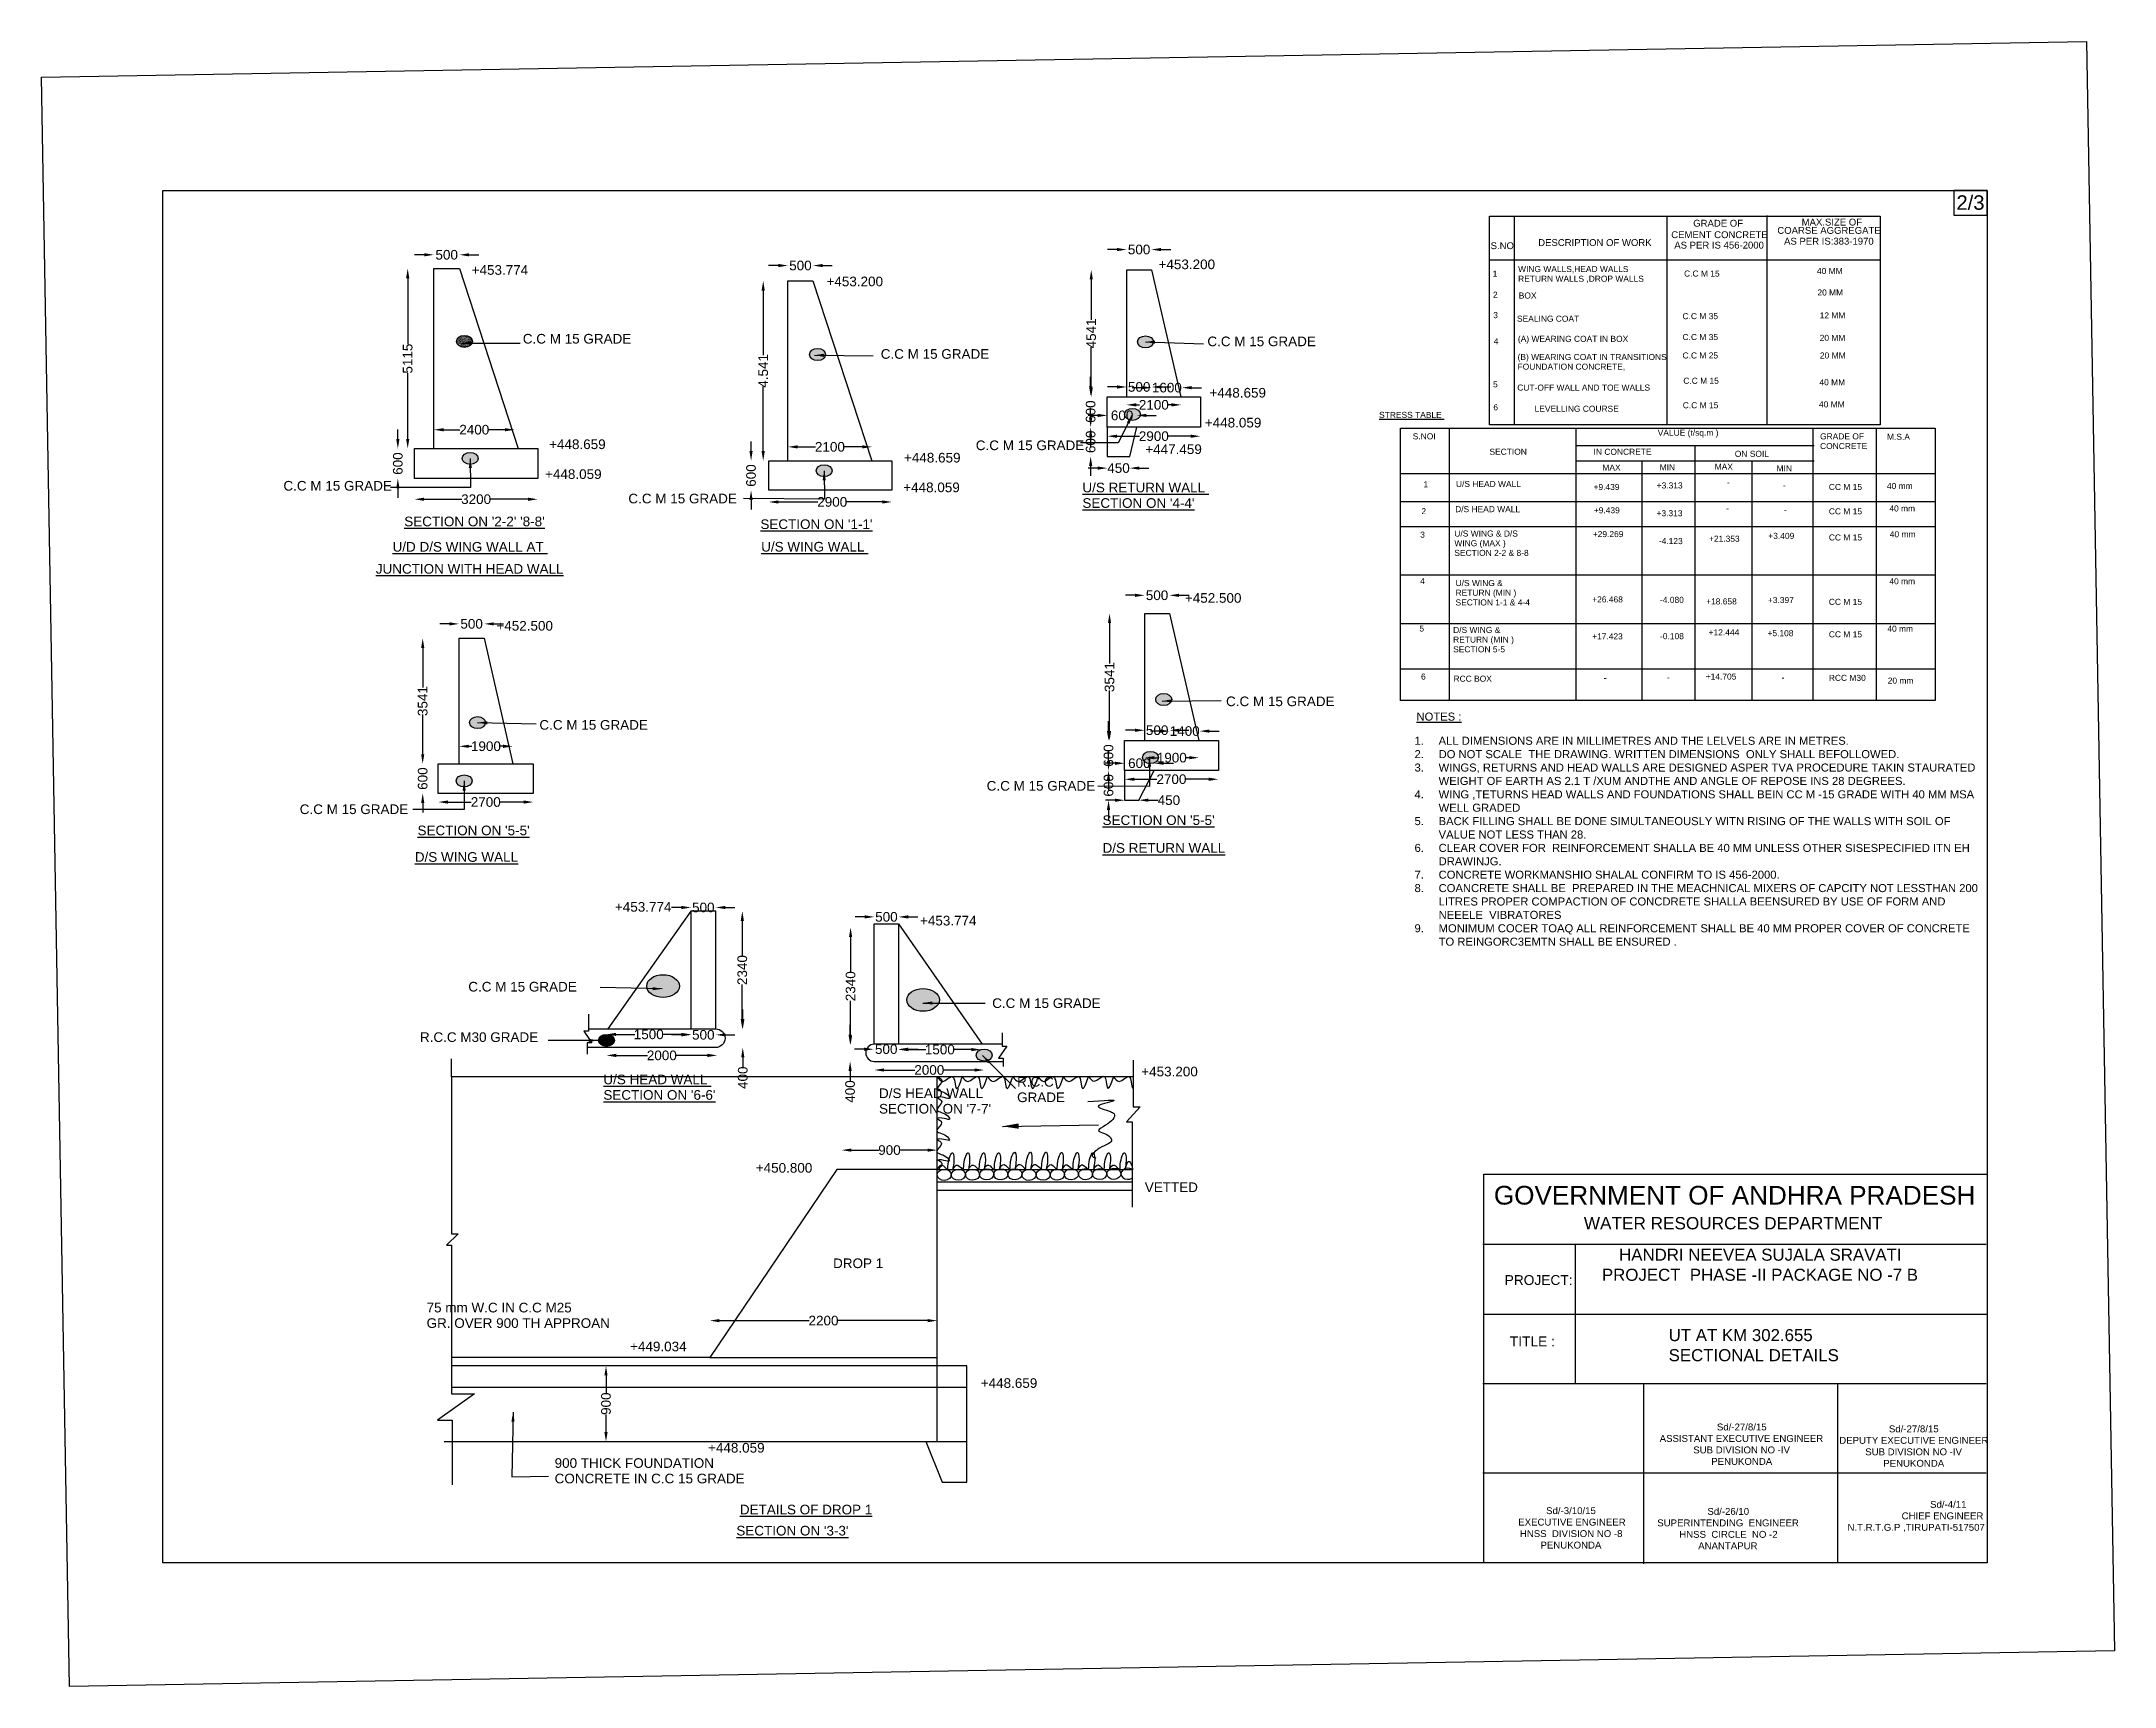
# Model space of a CAD drawing. Header units: millimetres. Extents: x -53234267 to -53208458, y 22136883 to 22157357.
import ezdxf

# ---------------------------------------------------------------- set-up
doc = ezdxf.new("R2010")
doc.units = ezdxf.units.MM
doc.header["$MEASUREMENT"] = 0
for name, color, linetype in [('DIMENSION', 7, 'Continuous'), ('DIMENSION @ 1', 7, 'Continuous'), ('DRAWING', 2, 'Continuous'), ('TEXT', 7, 'Continuous')]:
    doc.layers.add(name, color=color, linetype=linetype)
doc.styles.add('Annotative', font='arial.ttf', dxfattribs={"height": 75})
doc.styles.get("Standard").update_dxf_attribs({"font": 'arial.ttf', "height": 120})
doc.dimstyles.get("Standard").update_dxf_attribs({"dimtxt": 120, "dimasz": 120, "dimexe": 0.18, "dimexo": 0.0625, "dimgap": 0.09, "dimtad": 0, "dimdec": 0, "dimzin": 0, "dimdsep": 46, "dimtxsty": 'Standard', "dimcen": 0.09, "dimse1": 1, "dimse2": 1, "dimadec": 0, "dimazin": 0, "dimtfac": 1, "dimtdec": 0, "dimtofl": 0, "dimtmove": 0, "dimatfit": 3, "dimfxl": 1, "dimtolj": 1, "dimtzin": 0, "dimarcsym": 0})
picture_1 = doc.add_image_def('image1.jpg', size_in_pixel=(4932, 3880))
pattern_1 = [(37.5, (0, 0), (-0.3149667905, 9.6341188451), [0, -7.6, 0, -8.5, 0, -8.125]), (7.5, (0, 0), (8.8488835263, 14.1107303261), [0, -4.1, 0, -6.85, 0, -2.625]), (327.5, (-6.15, 0), (15.5707093088, 0.0282952677), [0, -2.5, 0, -9, 0, -11.75]), (317.5, (-6.15, 0), (15.030633023, 4.3883778247), [0, -1.25, 0, -5.9, 0, -6.75])]

msp = doc.modelspace()

# ---------------------------------------------------------------- texts
at = {"layer": 'DIMENSION', "color": 0}
for s, height, p in [('CEMENT CONCRETE ', 85, (-53213976.7, 22154909.9)), ('GRADE OF ', 85, (-53213703.5, 22155053)), ('COARSE AGGREGATE ', 85, (-53212656, 22154963.5)), ('MAX.SIZE OF ', 85, (-53212353.5, 22155066.5)), ('S.NO', 85, (-53216225.5, 22154773)), ('DESCRIPTION OF WORK ', 85, (-53215633, 22154812.1)), ('AS PER IS 456-2000', 85, (-53213938.7, 22154779.7)), ('AS PER IS:383-1970', 85, (-53212572, 22154829)), ('PROJECT:', 122.45, (-53216051.1, 22141880.9)), ('TITLE :', 122.45, (-53215986.3, 22141117.5))]:
    msp.add_text(s, height=height, dxfattribs=at).set_placement(p)
at = {"layer": 'DIMENSION', "color": 0, "attachment_point": 1}
for s, insert, char_height, width in [('\\pi66.892;GOVERNMENT OF ANDHRA PRADESH  \\P\\pi1187.1;{\\H0.65789x;WATER RESOURCES DEPARTMENT }', (-53216252, 22143113.8), 232.654, 6085.673), ('\\pi329.76;HANDRI NEEVEA SUJALA SRAVATI \\P\\pi116.11;PROJECT  PHASE -II PACKAGE NO -7 B', (-53214955.8, 22142332.5), 150, 4140.619), ('UT AT KM 302.655 \\PSECTIONAL DETAILS', (-53214009.2, 22141331.8), 150, 4356.54), ('\\pi861.37;Sd/-27/8/15 \\P\\pi148.58;ASSISTANT EXECUTIVE ENGINEER  \\P\\pi566.86;SUB DIVISION NO -IV \\P\\pi791.12;PENUKONDA ', (-53214269.5, 22140156), 85.715, 2331.685), ('\\pi861.37;Sd/-27/8/15 \\P\\pi243.03;DEPUTY EXECUTIVE ENGINEER  \\P\\pi566.86;SUB DIVISION NO -IV \\P\\pi791.12;PENUKONDA ', (-53212128.1, 22140132.5), 85.715, 2331.685), ('\\pi861.37;Sd/-3/10/15\\P\\pi481.26; EXECUTIVE ENGINEER  \\P\\pi534.53;HNSS  DIVISION NO -8 \\P\\pi791.12;PENUKONDA ', (-53216395.9, 22139114.6), 85.715, 2331.685), ('\\pi911.77;Sd/-26/10\\P\\pi287.73;SUPERINTENDING  ENGINEER  \\P\\pi561.66;HNSS  CIRCLE  NO -2 \\P\\pi797.34;ANANTAPUR ', (-53214438.5, 22139105.4), 85.715, 2331.685), ('^I^I^ISd/-4/11\\P\\pi641; CHIEF ENGINEER  \\P\\pi0;N.T.R.T.G.P ,TIRUPATI-517507\\P', (-53211782.7, 22139192.7), 85.715, 2331.685)]:
    msp.add_mtext(s, dxfattribs=dict(at, insert=insert, char_height=char_height, width=width))
at = {"layer": 'DIMENSION @ 1', "color": 0, "style": 'Annotative'}
for s, height, p in [('2/3', 180, (-53210426, 22155262.5)), ('1', 75, (-53216200, 22154429)), ('WING WALLS,HEAD WALLS ', 75, (-53215883.2, 22154487.1)), ('C.C M 15', 75, (-53213817, 22154431.5)), ('40 MM', 75, (-53212163.2, 22154462.6)), ('2', 75, (-53216196.5, 22154168.2)), ('RETURN WALLS ,DROP WALLS ', 75, (-53215883.2, 22154366.6)), ('BOX ', 75, (-53215875.2, 22154158.1)), ('20 MM', 75, (-53212156.9, 22154195.9)), ('3', 75, (-53216193, 22153913.7)), ('SEALING COAT ', 75, (-53215897.3, 22153869.5)), ('C.C M 35', 75, (-53213836.5, 22153901.3)), ('12 MM', 75, (-53212128.6, 22153910.3)), ('(A) WEARING COAT IN BOX', 75, (-53215885.9, 22153618.8)), ('C.C M 35', 75, (-53213836.5, 22153640.9)), ('20 MM', 75, (-53212128.6, 22153631)), ('4', 75, (-53216186.8, 22153588.6)), ('(B) WEARING COAT IN TRANSITIONS ', 75, (-53215889.8, 22153393)), ('C.C M 25', 75, (-53213836.4, 22153411.8)), ('20 MM', 75, (-53212125.5, 22153411.4)), ('FOUNDATION CONCRETE,', 75, (-53215889.8, 22153272.5)), ('C.C M 15', 75, (-53213826.5, 22153096.8)), ('40 MM', 75, (-53212131.8, 22153078.7)), ('5', 75, (-53216196, 22153052.6)), ('CUT-OFF WALL AND TOE WALLS ', 75, (-53215893.5, 22153012.1)), ('%%USTRESS TABLE ', 75, (-53217614.3, 22152672.4)), ('6', 75, (-53216191.7, 22152766.9)), ('LEVELLING COURSE ', 75, (-53215677.8, 22152748.5)), ('C.C M 15', 75, (-53213833.3, 22152792.5)), ('40 MM', 75, (-53212138.1, 22152802.6)), ('S.NOI', 75, (-53217195.1, 22152405.4)), ('VALUE (t/sq.m )', 75, (-53214145.3, 22152450.2)), ('GRADE OF ', 75, (-53212124.2, 22152404.8)), ('M.S.A ', 75, (-53211290.4, 22152399.7)), ('SECTION ', 75, (-53216240.1, 22152213.5)), ('IN CONCRETE ', 75, (-53214943.7, 22152212.9)), ('ON SOIL ', 75, (-53213185.3, 22152187.6)), ('CONCRETE ', 75, (-53212124.2, 22152284.3)), ('1', 75, (-53217061.9, 22151807.8)), ('U/S HEAD WALL', 75, (-53216657.1, 22151812.4)), ('MAX ', 75, (-53214834.2, 22152016.5)), ('+3.313', 75, (-53214158.2, 22151794.2)), ('MIN ', 75, (-53214121, 22152019.6)), ('MAX ', 75, (-53213436.2, 22152026)), ('-', 75, (-53213284.1, 22151832.7)), ('MIN ', 75, (-53212665.9, 22152007)), ('40 mm', 75, (-53211291.7, 22151787.6)), ('+9.439', 75, (-53214944.3, 22151775)), ('-', 75, (-53212586.6, 22151794.7)), ('CC M 15', 75, (-53212014.8, 22151775.3)), ('2', 75, (-53217087.2, 22151474.2)), ('D/S HEAD WALL', 75, (-53216667.2, 22151499)), ('+9.439', 75, (-53214941.1, 22151485.6)), ('+3.313', 75, (-53214160.1, 22151448.9)), ('-', 75, (-53213293.6, 22151509.5)), ('-', 75, (-53212574, 22151487.3)), ('CC M 15', 75, (-53212014.8, 22151471.8)), ('40 mm', 75, (-53211261.1, 22151507.7)), ('3', 75, (-53217102.4, 22151181)), ('WING (MAX )', 75, (-53216677.3, 22151075.2)), ('U/S WING & D/S ', 75, (-53216677.3, 22151195.7)), ('+29.269', 75, (-53214953.8, 22151188.4)), ('-4.123', 75, (-53214131.2, 22151101.4)), ('+21.353', 75, (-53213506.8, 22151130.9)), ('+3.409', 75, (-53212768.3, 22151166.7)), ('CC M 15', 75, (-53212014.8, 22151146.8)), ('40 mm', 75, (-53211256, 22151187)), ('SECTION 2-2 & 8-8 ', 75, (-53216677.3, 22150954.7)), ('4', 75, (-53217102.4, 22150604.7)), ('U/S WING & ', 75, (-53216662.1, 22150579)), ('40 mm', 75, (-53211261.1, 22150601.8)), ('SECTION 1-1 & 4-4', 75, (-53216662.1, 22150338)), ('RETURN (MIN )', 75, (-53216662.1, 22150458.5)), ('+26.468', 75, (-53214960.4, 22150375.8)), ('-4.080', 75, (-53214116.9, 22150370.3)), ('+18.658', 75, (-53213542.4, 22150350.7)), ('+3.397', 75, (-53212773.4, 22150367.6)), ('CC M 15', 75, (-53212014.8, 22150345.3)), ('5', 75, (-53217112.5, 22150013.3)), ('D/S WING & ', 75, (-53216692.4, 22149995.9)), ('40 mm', 75, (-53211286.6, 22150011.4)), ('SECTION 5-5 ', 75, (-53216692.4, 22149754.9)), ('RETURN (MIN )', 75, (-53216692.4, 22149875.4)), ('+17.423', 75, (-53214961.7, 22149915.7)), ('-0.108', 75, (-53214116.6, 22149918.1)), ('+12.444', 75, (-53213511.5, 22149965.5)), ('+5.108', 75, (-53212778.5, 22149955.4)), ('CC M 15', 75, (-53212014.8, 22149941.3)), ('6', 75, (-53217092.2, 22149415.5)), ('RCC BOX ', 75, (-53216687.3, 22149389.2)), ('-', 75, (-53214817.2, 22149399.8)), ('-', 75, (-53214029.5, 22149407)), ('+14.705', 75, (-53213547.5, 22149415.8)), ('-', 75, (-53212604.6, 22149403.9)), ('RCC M30', 75, (-53212014.8, 22149399.3)), ('20 mm', 75, (-53211281.5, 22149365.1)), ('%%UNOTES :', 100, (-53217148.5, 22148904.6))]:
    msp.add_text(s, height=height, dxfattribs=at).set_placement(p)
at = {"layer": 'DIMENSION @ 1', "color": 0, "insert": (-53217273, 22148704), "char_height": 100, "attachment_point": 1, "style": 'Annotative'}
msp.add_mtext_dynamic_manual_height_columns('\\pi-300,l400,t400;1.^IALL DIMENSIONS ARE IN MILLIMETRES AND THE LELVELS ARE IN METRES.\\P2.^IDO NOT SCALE  THE DRAWING. WRITTEN DIMENSIONS  ONLY SHALL BEFOLLOWED.\\P3.^IWINGS, RETURNS AND HEAD WALLS ARE DESIGNED ASPER TVA PROCEDURE TAKIN STAURATED WEIGHT OF EARTH AS 2.1 T /XUM ANDTHE AND ANGLE OF REPOSE INS 28 DEGREES.\\P4.^IWING ,TETURNS HEAD WALLS AND FOUNDATIONS SHALL BEIN CC M -15 GRADE WITH 40 MM MSA WELL GRADED \\P5.^IBACK FILLING SHALL BE DONE SIMULTANEOUSLY WITN RISING OF THE WALLS WITH SOIL OF  VALUE NOT LESS THAN 28.\\P6.^ICLEAR COVER FOR  REINFORCEMENT SHALLA BE 40 MM UNLESS OTHER SISESPECIFIED ITN EH DRAWINJG.\\P7.^ICONCRETE WORKMANSHIO SHALAL CONFIRM TO IS 456-2000.\\P8.^ICOANCRETE SHALL BE  PREPARED IN THE MEACHNICAL MIXERS OF CAPCITY NOT LESSTHAN 200 LITRES PROPER COMPACTION OF CONCDRETE SHALLA BEENSURED BY USE OF FORM AND NEEELE  VIBRATORES \\P9.^IMONIMUM COCER TOAQ ALL REINFORCEMENT SHALL BE 40 MM PROPER COVER OF CONCRETE TO REINGORC3EMTN SHALL BE ENSURED .', width=7192, gutter_width=375, heights=[0], dxfattribs=at)
at = {"layer": 'TEXT', "color": 0}
for s, p in [('+453.774', (-53228911.5, 22154453.5)), ('+453.200', (-53220359.9, 22154523.5)), ('+453.200', (-53224493.7, 22154310.7)), ('C.C M 15 GRADE', (-53228274.8, 22153597.4)), ('C.C M 15 GRADE', (-53219752, 22153564.5)), ('C.C M 15 GRADE', (-53223818.5, 22153408)), ('+448.659', (-53219726, 22152925.3)), ('+448.059', (-53219783.9, 22152553.3)), ('+448.659', (-53227947.1, 22152284.3)), ('C.C M 15 GRADE', (-53222635, 22152271)), ('+448.659', (-53223528.9, 22152117.4)), ('+447.459', (-53220524.7, 22152222.6)), ('C.C M 15 GRADE', (-53231255, 22151767.5)), ('+448.059', (-53227997.7, 22151912.5)), ('+448.059', (-53223538.3, 22151747.9)), ('%%UU/S RETURN WALL ', (-53221307.7, 22151745.6)), ('C.C M 15 GRADE', (-53226960.5, 22151608.5)), ("%%USECTION ON '4-4'", (-53221307.7, 22151552.8)), ("%%USECTION ON '2-2' '8-8'", (-53229750.9, 22151323.6)), ("%%USECTION ON '1-1'", (-53225316.7, 22151289.3)), ('%%UU/D D/S WING WALL AT ', (-53229896.3, 22151007.9)), ('%%UU/S WING WALL ', (-53225306.9, 22151008.7)), ('%%UJUNCTION WITH HEAD WALL', (-53230105.1, 22150733.2)), ('+452.500', (-53220031.6, 22150371.2)), ('+452.500', (-53228603.5, 22150025)), ('C.C M 15 GRADE', (-53219519.5, 22149084.5)), ('C.C M 15 GRADE', (-53228068, 22148791.5)), ('C.C M 15 GRADE', (-53222499.5, 22148033)), ('C.C M 15 GRADE', (-53231052, 22147741.5)), ("%%USECTION ON '5-5'", (-53229585.6, 22147478)), ("%%USECTION ON '5-5'", (-53221057.2, 22147605.7)), ('%%UD/S WING WALL', (-53229619.3, 22147147.5)), ('%%UD/S RETURN WALL', (-53221057.2, 22147260)), ('+453.774', (-53227127.7, 22146526.4)), ('+453.774', (-53223329.7, 22146355.1)), ('C.C M 15 GRADE', (-53228953.5, 22145533)), ('C.C M 15 GRADE', (-53222431, 22145328)), ('R.C.C M30 GRADE', (-53229555.1, 22144905.1)), ('%%UU/S HEAD WALL ', (-53227271.6, 22144378.5)), ('R.C.C ', (-53222120.9, 22144349.4)), ('+453.200', (-53220574.8, 22144476.9)), ("%%USECTION ON '6-6'", (-53227271.6, 22144185.8)), ("SECTION ON '7-7'", (-53223840, 22144014.2)), ('D/S HEAD WALL ', (-53223840, 22144207)), ('GRADE', (-53222120.9, 22144156.6)), ('+450.800', (-53225374.4, 22143278.5)), ('VETTED  ', (-53220531.1, 22143036.9)), ('DROP 1', (-53224411.8, 22142090.5)), ('75 mm W.C IN C.C M25', (-53229472.6, 22141539)), ('GR. OVER 900 TH APPROAN', (-53229472.6, 22141346.2)), ('+449.034', (-53226939.4, 22141054.9)), ('+448.659', (-53222573.3, 22140599.7)), ('+448.059', (-53225968.3, 22139794.3)), ('900 THICK FOUNDATION ', (-53227878.6, 22139604.4)), ('CONCRETE IN C.C 15 GRADE', (-53227878.6, 22139411.6)), ('%%UDETAILS OF DROP 1', (-53225572.4, 22139025.4)), ("%%USECTION ON '3-3'", (-53225615.8, 22138762.6))]:
    msp.add_text(s, height=120, dxfattribs=at).set_placement(p)

# ---------------------------------------------------------------- blocks, each defined once
blk = doc.blocks.new('*D54')
at = {"layer": 'Defpoints', "color": 0, "transparency": 16777216}
for p in [(-53229063, 22154702), (-53229382, 22154531), (-53229063, 22154531)]:
    blk.add_point(p, dxfattribs=at)
at = {"layer": 'DIMENSION', "color": 0, "lineweight": -2, "transparency": 16777216}
for p, q in [((-53229502, 22154702), (-53229622, 22154702)), ((-53228943, 22154702), (-53228823, 22154702))]:
    blk.add_line(p, q, dxfattribs=at)
at = {"layer": 'DIMENSION', "color": 0, "transparency": 16777216}
for points in [[(-53229502, 22154722), (-53229502, 22154682), (-53229382, 22154702)], [(-53228943, 22154722), (-53228943, 22154682), (-53229063, 22154702)]]:
    blk.add_solid(points, dxfattribs=at)
at = {"layer": 'DIMENSION', "color": 0, "transparency": 16777216, "insert": (-53229222.5, 22154702), "char_height": 120, "attachment_point": 5}
blk.add_mtext('\\A1;500', dxfattribs=at)
blk = doc.blocks.new('*D55')
at = {"layer": 'Defpoints', "color": 0, "transparency": 16777216}
for p in [(-53229382, 22154531), (-53229708, 22152290), (-53229382, 22152290)]:
    blk.add_point(p, dxfattribs=at)
at = {"layer": 'DIMENSION', "color": 0, "lineweight": -2, "transparency": 16777216}
for p, q in [((-53229708, 22154411), (-53229708, 22153590)), ((-53229708, 22152410), (-53229708, 22153231))]:
    blk.add_line(p, q, dxfattribs=at)
at = {"layer": 'DIMENSION', "color": 0, "transparency": 16777216}
for points in [[(-53229728, 22154411), (-53229688, 22154411), (-53229708, 22154531)], [(-53229728, 22152410), (-53229688, 22152410), (-53229708, 22152290)]]:
    blk.add_solid(points, dxfattribs=at)
at = {"layer": 'DIMENSION', "color": 0, "transparency": 16777216, "insert": (-53229708, 22153410), "char_height": 120, "attachment_point": 5, "rotation": 90}
blk.add_mtext('\\A1;5115', dxfattribs=at)
blk = doc.blocks.new('*D56')
at = {"layer": 'Defpoints', "color": 0, "transparency": 16777216}
for p in [(-53229382, 22152456), (-53228376, 22152525), (-53228376, 22152418)]:
    blk.add_point(p, dxfattribs=at)
at = {"layer": 'DIMENSION', "color": 0, "lineweight": -2, "transparency": 16777216}
for p, q in [((-53229262, 22152525), (-53229059, 22152525)), ((-53228496, 22152525), (-53228699, 22152525))]:
    blk.add_line(p, q, dxfattribs=at)
at = {"layer": 'DIMENSION', "color": 0, "transparency": 16777216}
for points in [[(-53229262, 22152545), (-53229262, 22152505), (-53229382, 22152525)], [(-53228496, 22152545), (-53228496, 22152505), (-53228376, 22152525)]]:
    blk.add_solid(points, dxfattribs=at)
at = {"layer": 'DIMENSION', "color": 0, "transparency": 16777216, "insert": (-53228879, 22152525), "char_height": 120, "attachment_point": 5}
blk.add_mtext('\\A1;2400', dxfattribs=at)
blk = doc.blocks.new('*D57')
at = {"layer": 'Defpoints', "color": 0, "transparency": 16777216}
for p in [(-53229623, 22152289.5), (-53229830.5, 22151917.5), (-53229623, 22151917.5)]:
    blk.add_point(p, dxfattribs=at)
at = {"layer": 'DIMENSION', "color": 0, "lineweight": -2, "transparency": 16777216}
for p, q in [((-53229830.5, 22152409.5), (-53229830.5, 22152529.5)), ((-53229830.5, 22151797.5), (-53229830.5, 22151677.5))]:
    blk.add_line(p, q, dxfattribs=at)
at = {"layer": 'DIMENSION', "color": 0, "transparency": 16777216}
for points in [[(-53229850.5, 22152409.5), (-53229810.5, 22152409.5), (-53229830.5, 22152289.5)], [(-53229850.5, 22151797.5), (-53229810.5, 22151797.5), (-53229830.5, 22151917.5)]]:
    blk.add_solid(points, dxfattribs=at)
at = {"layer": 'DIMENSION', "color": 0, "transparency": 16777216, "insert": (-53229830.5, 22152103.5), "char_height": 120, "attachment_point": 5, "rotation": 90}
blk.add_mtext('\\A1;600', dxfattribs=at)
blk = doc.blocks.new('*D58')
at = {"layer": 'Defpoints', "color": 0, "transparency": 16777216}
for p in [(-53229623, 22151917.5), (-53228089, 22151917.5), (-53228089, 22151659.5)]:
    blk.add_point(p, dxfattribs=at)
at = {"layer": 'DIMENSION', "color": 0, "lineweight": -2, "transparency": 16777216}
for p, q in [((-53229503, 22151659.5), (-53229035.02588, 22151659.5)), ((-53228209, 22151659.5), (-53228676.97412, 22151659.5))]:
    blk.add_line(p, q, dxfattribs=at)
at = {"layer": 'DIMENSION', "color": 0, "transparency": 16777216}
for points in [[(-53229503, 22151679.5), (-53229503, 22151639.5), (-53229623, 22151659.5)], [(-53228209, 22151679.5), (-53228209, 22151639.5), (-53228089, 22151659.5)]]:
    blk.add_solid(points, dxfattribs=at)
at = {"layer": 'DIMENSION', "color": 0, "transparency": 16777216, "insert": (-53228856, 22151659.5), "char_height": 120, "attachment_point": 5}
blk.add_mtext('\\A1;3200', dxfattribs=at)
blk = doc.blocks.new('*D59')
at = {"layer": 'Defpoints', "color": 0, "transparency": 16777216}
for p in [(-53225212.5, 22151771), (-53223679.5, 22151771), (-53223679.5, 22151626)]:
    blk.add_point(p, dxfattribs=at)
at = {"layer": 'DIMENSION', "color": 0, "lineweight": -2, "transparency": 16777216}
for p, q in [((-53225092.5, 22151626), (-53224602.59, 22151626)), ((-53223799.5, 22151626), (-53224242.41, 22151626))]:
    blk.add_line(p, q, dxfattribs=at)
at = {"layer": 'DIMENSION', "color": 0, "transparency": 16777216}
for points in [[(-53225092.5, 22151646), (-53225092.5, 22151606), (-53225212.5, 22151626)], [(-53223799.5, 22151646), (-53223799.5, 22151606), (-53223679.5, 22151626)]]:
    blk.add_solid(points, dxfattribs=at)
at = {"layer": 'DIMENSION', "color": 0, "transparency": 16777216, "insert": (-53224422.5, 22151626), "char_height": 120, "attachment_point": 5}
blk.add_mtext('\\A1;2900', dxfattribs=at)
blk = doc.blocks.new('*D60')
at = {"layer": 'Defpoints', "color": 0, "transparency": 16777216}
for p in [(-53225433, 22152138.5), (-53225212.5, 22152138.5), (-53225212.5, 22151771)]:
    blk.add_point(p, dxfattribs=at)
at = {"layer": 'DIMENSION', "color": 0, "lineweight": -2, "transparency": 16777216}
for p, q in [((-53225433, 22152258.5), (-53225433, 22152378.5)), ((-53225433, 22151651), (-53225433, 22151531))]:
    blk.add_line(p, q, dxfattribs=at)
at = {"layer": 'DIMENSION', "color": 0, "transparency": 16777216}
for points in [[(-53225453, 22152258.5), (-53225413, 22152258.5), (-53225433, 22152138.5)], [(-53225453, 22151651), (-53225413, 22151651), (-53225433, 22151771)]]:
    blk.add_solid(points, dxfattribs=at)
at = {"layer": 'DIMENSION', "color": 0, "transparency": 16777216, "insert": (-53225433, 22151954.75), "char_height": 120, "attachment_point": 5, "rotation": 90}
blk.add_mtext('\\A1;600', dxfattribs=at)
blk = doc.blocks.new('*D61')
at = {"layer": 'Defpoints', "color": 0, "transparency": 16777216}
for p in [(-53224974, 22152138.5), (-53223928.5, 22152311.5), (-53223928.5, 22152138.5)]:
    blk.add_point(p, dxfattribs=at)
at = {"layer": 'DIMENSION', "color": 0, "lineweight": -2, "transparency": 16777216}
for p, q in [((-53224854, 22152311.5), (-53224631.34, 22152311.5)), ((-53224048.5, 22152311.5), (-53224271.16, 22152311.5))]:
    blk.add_line(p, q, dxfattribs=at)
at = {"layer": 'DIMENSION', "color": 0, "transparency": 16777216}
for points in [[(-53224854, 22152331.5), (-53224854, 22152291.5), (-53224974, 22152311.5)], [(-53224048.5, 22152331.5), (-53224048.5, 22152291.5), (-53223928.5, 22152311.5)]]:
    blk.add_solid(points, dxfattribs=at)
at = {"layer": 'DIMENSION', "color": 0, "transparency": 16777216, "insert": (-53224451.25, 22152311.5), "char_height": 120, "attachment_point": 5}
blk.add_mtext('\\A1;2100', dxfattribs=at)
blk = doc.blocks.new('*D62')
at = {"layer": 'Defpoints', "color": 0, "transparency": 16777216}
for p in [(-53225282, 22154377), (-53224974, 22154377), (-53224974, 22152138.5)]:
    blk.add_point(p, dxfattribs=at)
at = {"layer": 'DIMENSION', "color": 0, "lineweight": -2, "transparency": 16777216}
for p, q in [((-53225282, 22154257), (-53225282, 22153451.1415)), ((-53225282, 22152258.5), (-53225282, 22153064.3585))]:
    blk.add_line(p, q, dxfattribs=at)
at = {"layer": 'DIMENSION', "color": 0, "transparency": 16777216}
for points in [[(-53225302, 22154257), (-53225262, 22154257), (-53225282, 22154377)], [(-53225302, 22152258.5), (-53225262, 22152258.5), (-53225282, 22152138.5)]]:
    blk.add_solid(points, dxfattribs=at)
at = {"layer": 'DIMENSION', "color": 0, "transparency": 16777216, "insert": (-53225282, 22153257.75), "char_height": 120, "attachment_point": 5, "rotation": 90}
blk.add_mtext('\\A1;4.541', dxfattribs=at)
blk = doc.blocks.new('*D63')
at = {"layer": 'Defpoints', "color": 0, "transparency": 16777216}
for p in [(-53224662.5, 22154568.5), (-53224974, 22154377), (-53224662.5, 22154377)]:
    blk.add_point(p, dxfattribs=at)
at = {"layer": 'DIMENSION', "color": 0, "lineweight": -2, "transparency": 16777216}
for p, q in [((-53225094, 22154568.5), (-53225214, 22154568.5)), ((-53224542.5, 22154568.5), (-53224422.5, 22154568.5))]:
    blk.add_line(p, q, dxfattribs=at)
at = {"layer": 'DIMENSION', "color": 0, "transparency": 16777216}
for points in [[(-53225094, 22154588.5), (-53225094, 22154548.5), (-53224974, 22154568.5)], [(-53224542.5, 22154588.5), (-53224542.5, 22154548.5), (-53224662.5, 22154568.5)]]:
    blk.add_solid(points, dxfattribs=at)
at = {"layer": 'DIMENSION', "color": 0, "transparency": 16777216, "insert": (-53224818.25, 22154568.5), "char_height": 120, "attachment_point": 5}
blk.add_mtext('\\A1;500', dxfattribs=at)
blk = doc.blocks.new('*D64')
at = {"layer": 'Defpoints', "color": 0, "transparency": 16777216}
for p in [(-53220755.5, 22154767.5), (-53220755.5, 22154514.5), (-53220448.5, 22154514.5)]:
    blk.add_point(p, dxfattribs=at)
at = {"layer": 'DIMENSION', "color": 0, "lineweight": -2, "transparency": 16777216}
for p, q in [((-53220875.5, 22154767.5), (-53220995.5, 22154767.5)), ((-53220328.5, 22154767.5), (-53220208.5, 22154767.5))]:
    blk.add_line(p, q, dxfattribs=at)
at = {"layer": 'DIMENSION', "color": 0, "transparency": 16777216}
for points in [[(-53220875.5, 22154787.5), (-53220875.5, 22154747.5), (-53220755.5, 22154767.5)], [(-53220328.5, 22154787.5), (-53220328.5, 22154747.5), (-53220448.5, 22154767.5)]]:
    blk.add_solid(points, dxfattribs=at)
at = {"layer": 'DIMENSION', "color": 0, "transparency": 16777216, "insert": (-53220602, 22154767.5), "char_height": 120, "attachment_point": 5}
blk.add_mtext('\\A1;500', dxfattribs=at)
blk = doc.blocks.new('*D65')
at = {"layer": 'Defpoints', "color": 0, "transparency": 16777216}
for p in [(-53220446.5, 22153051), (-53220067, 22153053), (-53220067, 22153048.5)]:
    blk.add_point(p, dxfattribs=at)
at = {"layer": 'DIMENSION', "color": 0, "lineweight": -2, "transparency": 16777216}
for p, q in [((-53220566.5, 22153048.5), (-53220686.5, 22153048.5)), ((-53219947, 22153048.5), (-53219827, 22153048.5))]:
    blk.add_line(p, q, dxfattribs=at)
at = {"layer": 'DIMENSION', "color": 0, "transparency": 16777216}
for points in [[(-53220566.5, 22153068.5), (-53220566.5, 22153028.5), (-53220446.5, 22153048.5)], [(-53219947, 22153068.5), (-53219947, 22153028.5), (-53220067, 22153048.5)]]:
    blk.add_solid(points, dxfattribs=at)
at = {"layer": 'DIMENSION', "color": 0, "transparency": 16777216, "insert": (-53220256.75, 22153048.5), "char_height": 120, "attachment_point": 5}
blk.add_mtext('\\A1;1600', dxfattribs=at)
blk = doc.blocks.new('*D66')
at = {"layer": 'Defpoints', "color": 0, "transparency": 16777216}
for p in [(-53220755.5, 22153057), (-53220755.5, 22153048.5), (-53220446.5, 22153048.5)]:
    blk.add_point(p, dxfattribs=at)
at = {"layer": 'DIMENSION', "color": 0, "lineweight": -2, "transparency": 16777216}
for p, q in [((-53220875.5, 22153057), (-53220995.5, 22153057)), ((-53220326.5, 22153057), (-53220206.5, 22153057))]:
    blk.add_line(p, q, dxfattribs=at)
at = {"layer": 'DIMENSION', "color": 0, "transparency": 16777216}
for points in [[(-53220875.5, 22153077), (-53220875.5, 22153037), (-53220755.5, 22153057)], [(-53220326.5, 22153077), (-53220326.5, 22153037), (-53220446.5, 22153057)]]:
    blk.add_solid(points, dxfattribs=at)
at = {"layer": 'DIMENSION', "color": 0, "transparency": 16777216, "insert": (-53220601, 22153057), "char_height": 120, "attachment_point": 5}
blk.add_mtext('\\A1;500', dxfattribs=at)
blk = doc.blocks.new('*D67')
at = {"layer": 'Defpoints', "color": 0, "transparency": 16777216}
for p in [(-53220757.5, 22152834.5), (-53220080, 22152834.5), (-53220080, 22152834.5)]:
    blk.add_point(p, dxfattribs=at)
at = {"layer": 'DIMENSION', "color": 0, "lineweight": -2, "transparency": 16777216}
for p, q in [((-53220637.5, 22152834.5), (-53220598.84, 22152834.5)), ((-53220200, 22152834.5), (-53220238.66, 22152834.5))]:
    blk.add_line(p, q, dxfattribs=at)
at = {"layer": 'DIMENSION', "color": 0, "transparency": 16777216}
for points in [[(-53220637.5, 22152854.5), (-53220637.5, 22152814.5), (-53220757.5, 22152834.5)], [(-53220200, 22152854.5), (-53220200, 22152814.5), (-53220080, 22152834.5)]]:
    blk.add_solid(points, dxfattribs=at)
at = {"layer": 'DIMENSION', "color": 0, "transparency": 16777216, "insert": (-53220418.75, 22152834.5), "char_height": 120, "attachment_point": 5}
blk.add_mtext('\\A1;2100', dxfattribs=at)
blk = doc.blocks.new('*D68')
at = {"layer": 'Defpoints', "color": 0, "transparency": 16777216}
for p in [(-53220997.5, 22152703), (-53220997.5, 22152556), (-53220630, 22152556)]:
    blk.add_point(p, dxfattribs=at)
at = {"layer": 'DIMENSION', "color": 0, "lineweight": -2, "transparency": 16777216}
for p, q in [((-53221117.5, 22152703), (-53221237.5, 22152703)), ((-53220510, 22152703), (-53220390, 22152703))]:
    blk.add_line(p, q, dxfattribs=at)
at = {"layer": 'DIMENSION', "color": 0, "transparency": 16777216}
for points in [[(-53221117.5, 22152723), (-53221117.5, 22152683), (-53220997.5, 22152703)], [(-53220510, 22152723), (-53220510, 22152683), (-53220630, 22152703)]]:
    blk.add_solid(points, dxfattribs=at)
at = {"layer": 'DIMENSION', "color": 0, "transparency": 16777216, "insert": (-53220813.75, 22152703), "char_height": 120, "attachment_point": 5}
blk.add_mtext('\\A1;600', dxfattribs=at)
blk = doc.blocks.new('*D69')
at = {"layer": 'Defpoints', "color": 0, "transparency": 16777216}
for p in [(-53220997.5, 22152442), (-53219840, 22152444.5), (-53219840, 22152420.5)]:
    blk.add_point(p, dxfattribs=at)
at = {"layer": 'DIMENSION', "color": 0, "lineweight": -2, "transparency": 16777216}
for p, q in [((-53220877.5, 22152444.5), (-53220598.84, 22152444.5)), ((-53219960, 22152444.5), (-53220238.66, 22152444.5))]:
    blk.add_line(p, q, dxfattribs=at)
at = {"layer": 'DIMENSION', "color": 0, "transparency": 16777216}
for points in [[(-53220877.5, 22152464.5), (-53220877.5, 22152424.5), (-53220997.5, 22152444.5)], [(-53219960, 22152464.5), (-53219960, 22152424.5), (-53219840, 22152444.5)]]:
    blk.add_solid(points, dxfattribs=at)
at = {"layer": 'DIMENSION', "color": 0, "transparency": 16777216, "insert": (-53220418.75, 22152444.5), "char_height": 120, "attachment_point": 5}
blk.add_mtext('\\A1;2900', dxfattribs=at)
blk = doc.blocks.new('*D70')
at = {"layer": 'Defpoints', "color": 0, "transparency": 16777216}
for p in [(-53220997.5, 22152193), (-53220719, 22152193), (-53220997.5, 22152047.5)]:
    blk.add_point(p, dxfattribs=at)
at = {"layer": 'DIMENSION', "color": 0, "lineweight": -2, "transparency": 16777216}
for p, q in [((-53221117.5, 22152047.5), (-53221237.5, 22152047.5)), ((-53220599, 22152047.5), (-53220479, 22152047.5))]:
    blk.add_line(p, q, dxfattribs=at)
at = {"layer": 'DIMENSION', "color": 0, "transparency": 16777216}
for points in [[(-53221117.5, 22152067.5), (-53221117.5, 22152027.5), (-53220997.5, 22152047.5)], [(-53220599, 22152067.5), (-53220599, 22152027.5), (-53220719, 22152047.5)]]:
    blk.add_solid(points, dxfattribs=at)
at = {"layer": 'DIMENSION', "color": 0, "transparency": 16777216, "insert": (-53220858.25, 22152047.5), "char_height": 120, "attachment_point": 5}
blk.add_mtext('\\A1;450', dxfattribs=at)
blk = doc.blocks.new('*D71')
at = {"layer": 'Defpoints', "color": 0, "transparency": 16777216}
for p in [(-53220756, 22154515), (-53221198, 22152934), (-53220756, 22152934)]:
    blk.add_point(p, dxfattribs=at)
at = {"layer": 'DIMENSION', "color": 0, "lineweight": -2, "transparency": 16777216}
for p, q in [((-53221198, 22154395), (-53221198, 22153894)), ((-53221198, 22153054), (-53221198, 22153554))]:
    blk.add_line(p, q, dxfattribs=at)
at = {"layer": 'DIMENSION', "color": 0, "transparency": 16777216}
for points in [[(-53221218, 22154395), (-53221178, 22154395), (-53221198, 22154515)], [(-53221218, 22153054), (-53221178, 22153054), (-53221198, 22152934)]]:
    blk.add_solid(points, dxfattribs=at)
at = {"layer": 'DIMENSION', "color": 0, "transparency": 16777216, "insert": (-53221198, 22153724), "char_height": 120, "attachment_point": 5, "rotation": 90}
blk.add_mtext('\\A1;4541', dxfattribs=at)
blk = doc.blocks.new('*D72')
at = {"layer": 'Defpoints', "color": 0, "transparency": 16777216}
for p in [(-53220997.5, 22152944), (-53221205, 22152556), (-53220997.5, 22152556)]:
    blk.add_point(p, dxfattribs=at)
at = {"layer": 'DIMENSION', "color": 0, "lineweight": -2, "transparency": 16777216}
for p, q in [((-53221205, 22153064), (-53221205, 22153184)), ((-53221205, 22152436), (-53221205, 22152316))]:
    blk.add_line(p, q, dxfattribs=at)
at = {"layer": 'DIMENSION', "color": 0, "transparency": 16777216}
for points in [[(-53221225, 22153064), (-53221185, 22153064), (-53221205, 22152944)], [(-53221225, 22152436), (-53221185, 22152436), (-53221205, 22152556)]]:
    blk.add_solid(points, dxfattribs=at)
at = {"layer": 'DIMENSION', "color": 0, "transparency": 16777216, "insert": (-53221205, 22152750), "char_height": 120, "attachment_point": 5, "rotation": 90}
blk.add_mtext('\\A1;600', dxfattribs=at)
blk = doc.blocks.new('*D73')
at = {"layer": 'Defpoints', "color": 0, "transparency": 16777216}
for p in [(-53220997.5, 22152556), (-53221205, 22152193), (-53220997.5, 22152193)]:
    blk.add_point(p, dxfattribs=at)
at = {"layer": 'DIMENSION', "color": 0, "lineweight": -2, "transparency": 16777216}
for p, q in [((-53221205, 22152676), (-53221205, 22152796)), ((-53221205, 22152073), (-53221205, 22151953))]:
    blk.add_line(p, q, dxfattribs=at)
at = {"layer": 'DIMENSION', "color": 0, "transparency": 16777216}
for points in [[(-53221225, 22152676), (-53221185, 22152676), (-53221205, 22152556)], [(-53221225, 22152073), (-53221185, 22152073), (-53221205, 22152193)]]:
    blk.add_solid(points, dxfattribs=at)
at = {"layer": 'DIMENSION', "color": 0, "transparency": 16777216, "insert": (-53221205, 22152374.5), "char_height": 120, "attachment_point": 5, "rotation": 90}
blk.add_mtext('\\A1;600', dxfattribs=at)
blk = doc.blocks.new('*D74')
at = {"layer": 'Defpoints', "color": 0, "transparency": 16777216}
for p in [(-53220532.5, 22150464), (-53220532.5, 22150237.5), (-53220225, 22150237.5)]:
    blk.add_point(p, dxfattribs=at)
at = {"layer": 'DIMENSION', "color": 0, "lineweight": -2, "transparency": 16777216}
for p, q in [((-53220652.5, 22150464), (-53220772.5, 22150464)), ((-53220105, 22150464), (-53219985, 22150464))]:
    blk.add_line(p, q, dxfattribs=at)
at = {"layer": 'DIMENSION', "color": 0, "transparency": 16777216}
for points in [[(-53220652.5, 22150484), (-53220652.5, 22150444), (-53220532.5, 22150464)], [(-53220105, 22150484), (-53220105, 22150444), (-53220225, 22150464)]]:
    blk.add_solid(points, dxfattribs=at)
at = {"layer": 'DIMENSION', "color": 0, "transparency": 16777216, "insert": (-53220378.75, 22150464), "char_height": 120, "attachment_point": 5}
blk.add_mtext('\\A1;500', dxfattribs=at)
blk = doc.blocks.new('*D75')
at = {"layer": 'Defpoints', "color": 0, "transparency": 16777216}
for p in [(-53220532.5, 22150237.5), (-53220970, 22148656), (-53220532.5, 22148656)]:
    blk.add_point(p, dxfattribs=at)
at = {"layer": 'DIMENSION', "color": 0, "lineweight": -2, "transparency": 16777216}
for p, q in [((-53220970, 22150117.5), (-53220970, 22149614.398)), ((-53220970, 22148776), (-53220970, 22149279.102))]:
    blk.add_line(p, q, dxfattribs=at)
at = {"layer": 'DIMENSION', "color": 0, "transparency": 16777216}
for points in [[(-53220990, 22150117.5), (-53220950, 22150117.5), (-53220970, 22150237.5)], [(-53220990, 22148776), (-53220950, 22148776), (-53220970, 22148656)]]:
    blk.add_solid(points, dxfattribs=at)
at = {"layer": 'DIMENSION', "color": 0, "transparency": 16777216, "insert": (-53220970, 22149446.75), "char_height": 120, "attachment_point": 5, "rotation": 90}
blk.add_mtext('\\A1;3541', dxfattribs=at)
blk = doc.blocks.new('*D76')
at = {"layer": 'Defpoints', "color": 0, "transparency": 16777216}
for p in [(-53220782.5, 22148656), (-53220982.5, 22148283.5), (-53220782.5, 22148283.5)]:
    blk.add_point(p, dxfattribs=at)
at = {"layer": 'DIMENSION', "color": 0, "lineweight": -2, "transparency": 16777216}
for p, q in [((-53220982.5, 22148776), (-53220982.5, 22148896)), ((-53220982.5, 22148163.5), (-53220982.5, 22148043.5))]:
    blk.add_line(p, q, dxfattribs=at)
at = {"layer": 'DIMENSION', "color": 0, "transparency": 16777216}
for points in [[(-53221002.5, 22148776), (-53220962.5, 22148776), (-53220982.5, 22148656)], [(-53221002.5, 22148163.5), (-53220962.5, 22148163.5), (-53220982.5, 22148283.5)]]:
    blk.add_solid(points, dxfattribs=at)
at = {"layer": 'DIMENSION', "color": 0, "transparency": 16777216, "insert": (-53220982.5, 22148469.75), "char_height": 120, "attachment_point": 5, "rotation": 90}
blk.add_mtext('\\A1;600', dxfattribs=at)
blk = doc.blocks.new('*D77')
at = {"layer": 'Defpoints', "color": 0, "transparency": 16777216}
for p in [(-53220782.5, 22148283.5), (-53220982.5, 22147914), (-53220782.5, 22147914)]:
    blk.add_point(p, dxfattribs=at)
at = {"layer": 'DIMENSION', "color": 0, "lineweight": -2, "transparency": 16777216}
for p, q in [((-53220982.5, 22148403.5), (-53220982.5, 22148523.5)), ((-53220982.5, 22147794), (-53220982.5, 22147674))]:
    blk.add_line(p, q, dxfattribs=at)
at = {"layer": 'DIMENSION', "color": 0, "transparency": 16777216}
for points in [[(-53221002.5, 22148403.5), (-53220962.5, 22148403.5), (-53220982.5, 22148283.5)], [(-53221002.5, 22147794), (-53220962.5, 22147794), (-53220982.5, 22147914)]]:
    blk.add_solid(points, dxfattribs=at)
at = {"layer": 'DIMENSION', "color": 0, "transparency": 16777216, "insert": (-53220982.5, 22148098.75), "char_height": 120, "attachment_point": 5, "rotation": 90}
blk.add_mtext('\\A1;600', dxfattribs=at)
blk = doc.blocks.new('*D78')
at = {"layer": 'Defpoints', "color": 0, "transparency": 16777216}
for p in [(-53220782.5, 22148283.5), (-53220415, 22148373.788192), (-53220415, 22148283.5)]:
    blk.add_point(p, dxfattribs=at)
at = {"layer": 'DIMENSION', "color": 0, "lineweight": -2, "transparency": 16777216}
for p, q in [((-53220902.5, 22148373.788192), (-53221022.5, 22148373.788192)), ((-53220295, 22148373.788192), (-53220175, 22148373.788192))]:
    blk.add_line(p, q, dxfattribs=at)
at = {"layer": 'DIMENSION', "color": 0, "transparency": 16777216}
for points in [[(-53220902.5, 22148393.788192), (-53220902.5, 22148353.788192), (-53220782.5, 22148373.788192)], [(-53220295, 22148393.788192), (-53220295, 22148353.788192), (-53220415, 22148373.788192)]]:
    blk.add_solid(points, dxfattribs=at)
at = {"layer": 'DIMENSION', "color": 0, "transparency": 16777216, "insert": (-53220598.75, 22148373.788192), "char_height": 120, "attachment_point": 5}
blk.add_mtext('\\A1;600', dxfattribs=at)
blk = doc.blocks.new('*D79')
at = {"layer": 'Defpoints', "color": 0, "transparency": 16777216}
for p in [(-53220532, 22148656), (-53219858, 22148656), (-53219858, 22148443)]:
    blk.add_point(p, dxfattribs=at)
at = {"layer": 'DIMENSION', "color": 0, "lineweight": -2, "transparency": 16777216}
for p, q in [((-53220412, 22148443), (-53220369, 22148443)), ((-53219978, 22148443), (-53220022, 22148443))]:
    blk.add_line(p, q, dxfattribs=at)
at = {"layer": 'DIMENSION', "color": 0, "transparency": 16777216}
for points in [[(-53220412, 22148463), (-53220412, 22148423), (-53220532, 22148443)], [(-53219978, 22148463), (-53219978, 22148423), (-53219858, 22148443)]]:
    blk.add_solid(points, dxfattribs=at)
at = {"layer": 'DIMENSION', "color": 0, "transparency": 16777216, "insert": (-53220195, 22148443), "char_height": 120, "attachment_point": 5}
blk.add_mtext('\\A1;1900', dxfattribs=at)
blk = doc.blocks.new('*D80')
at = {"layer": 'Defpoints', "color": 0, "transparency": 16777216}
for p in [(-53220782.5, 22148166), (-53219616.5, 22148174.5), (-53219616.5, 22148166)]:
    blk.add_point(p, dxfattribs=at)
at = {"layer": 'DIMENSION', "color": 0, "lineweight": -2, "transparency": 16777216}
for p, q in [((-53220662.5, 22148174.5), (-53220379.59, 22148174.5)), ((-53219736.5, 22148174.5), (-53220019.41, 22148174.5))]:
    blk.add_line(p, q, dxfattribs=at)
at = {"layer": 'DIMENSION', "color": 0, "transparency": 16777216}
for points in [[(-53220662.5, 22148194.5), (-53220662.5, 22148154.5), (-53220782.5, 22148174.5)], [(-53219736.5, 22148194.5), (-53219736.5, 22148154.5), (-53219616.5, 22148174.5)]]:
    blk.add_solid(points, dxfattribs=at)
at = {"layer": 'DIMENSION', "color": 0, "transparency": 16777216, "insert": (-53220199.5, 22148174.5), "char_height": 120, "attachment_point": 5}
blk.add_mtext('\\A1;2700', dxfattribs=at)
blk = doc.blocks.new('*D81')
at = {"layer": 'Defpoints', "color": 0, "transparency": 16777216}
for p in [(-53220782, 22147914), (-53220606, 22147914), (-53220606, 22147914)]:
    blk.add_point(p, dxfattribs=at)
at = {"layer": 'DIMENSION', "color": 0, "lineweight": -2, "transparency": 16777216}
for p, q in [((-53220902, 22147914), (-53221022, 22147914)), ((-53220486, 22147914), (-53220366, 22147914))]:
    blk.add_line(p, q, dxfattribs=at)
at = {"layer": 'DIMENSION', "color": 0, "transparency": 16777216}
for points in [[(-53220902, 22147934), (-53220902, 22147894), (-53220782, 22147914)], [(-53220486, 22147934), (-53220486, 22147894), (-53220606, 22147914)]]:
    blk.add_solid(points, dxfattribs=at)
at = {"layer": 'DIMENSION', "color": 0, "transparency": 16777216, "insert": (-53220231, 22147914), "char_height": 120, "attachment_point": 5}
blk.add_mtext('\\A1;450', dxfattribs=at)
blk = doc.blocks.new('*D82')
at = {"layer": 'Defpoints', "color": 0, "transparency": 16777216}
for p in [(-53220532.5, 22148784.5), (-53220532.5, 22148766), (-53220221.5, 22148766)]:
    blk.add_point(p, dxfattribs=at)
at = {"layer": 'DIMENSION', "color": 0, "lineweight": -2, "transparency": 16777216}
for p, q in [((-53220652.5, 22148784.5), (-53220772.5, 22148784.5)), ((-53220101.5, 22148784.5), (-53219981.5, 22148784.5))]:
    blk.add_line(p, q, dxfattribs=at)
at = {"layer": 'DIMENSION', "color": 0, "transparency": 16777216}
for points in [[(-53220652.5, 22148804.5), (-53220652.5, 22148764.5), (-53220532.5, 22148784.5)], [(-53220101.5, 22148804.5), (-53220101.5, 22148764.5), (-53220221.5, 22148784.5)]]:
    blk.add_solid(points, dxfattribs=at)
at = {"layer": 'DIMENSION', "color": 0, "transparency": 16777216, "insert": (-53220377, 22148784.5), "char_height": 120, "attachment_point": 5}
blk.add_mtext('\\A1;500', dxfattribs=at)
blk = doc.blocks.new('*D83')
at = {"layer": 'Defpoints', "color": 0, "transparency": 16777216}
for p in [(-53220222, 22148784), (-53219846, 22148775), (-53219846, 22148774)]:
    blk.add_point(p, dxfattribs=at)
at = {"layer": 'DIMENSION', "color": 0, "lineweight": -2, "transparency": 16777216}
for p, q in [((-53220342, 22148774), (-53220462, 22148774)), ((-53219726, 22148774), (-53219606, 22148774))]:
    blk.add_line(p, q, dxfattribs=at)
at = {"layer": 'DIMENSION', "color": 0, "transparency": 16777216}
for points in [[(-53220342, 22148794), (-53220342, 22148754), (-53220222, 22148774)], [(-53219726, 22148794), (-53219726, 22148754), (-53219846, 22148774)]]:
    blk.add_solid(points, dxfattribs=at)
at = {"layer": 'DIMENSION', "color": 0, "transparency": 16777216, "insert": (-53220034, 22148774), "char_height": 120, "attachment_point": 5}
blk.add_mtext('\\A1;1400', dxfattribs=at)
blk = doc.blocks.new('*D84')
at = {"layer": 'Defpoints', "color": 0, "transparency": 16777216}
for p in [(-53229068.5, 22150108.5), (-53229068.5, 22149929), (-53228755.5, 22149929)]:
    blk.add_point(p, dxfattribs=at)
at = {"layer": 'DIMENSION', "color": 0, "lineweight": -2, "transparency": 16777216}
for p, q in [((-53229188.5, 22150108.5), (-53229308.5, 22150108.5)), ((-53228635.5, 22150108.5), (-53228515.5, 22150108.5))]:
    blk.add_line(p, q, dxfattribs=at)
at = {"layer": 'DIMENSION', "color": 0, "transparency": 16777216}
for points in [[(-53229188.5, 22150128.5), (-53229188.5, 22150088.5), (-53229068.5, 22150108.5)], [(-53228635.5, 22150128.5), (-53228635.5, 22150088.5), (-53228755.5, 22150108.5)]]:
    blk.add_solid(points, dxfattribs=at)
at = {"layer": 'DIMENSION', "color": 0, "transparency": 16777216, "insert": (-53228912, 22150108.5), "char_height": 120, "attachment_point": 5}
blk.add_mtext('\\A1;500', dxfattribs=at)
blk = doc.blocks.new('*D85')
at = {"layer": 'Defpoints', "color": 0, "transparency": 16777216}
for p in [(-53229068.5, 22149929), (-53229521, 22148366.5), (-53229068.5, 22148366.5)]:
    blk.add_point(p, dxfattribs=at)
at = {"layer": 'DIMENSION', "color": 0, "lineweight": -2, "transparency": 16777216}
for p, q in [((-53229521, 22149809), (-53229521, 22149315.398)), ((-53229521, 22148486.5), (-53229521, 22148980.102))]:
    blk.add_line(p, q, dxfattribs=at)
at = {"layer": 'DIMENSION', "color": 0, "transparency": 16777216}
for points in [[(-53229541, 22149809), (-53229501, 22149809), (-53229521, 22149929)], [(-53229541, 22148486.5), (-53229501, 22148486.5), (-53229521, 22148366.5)]]:
    blk.add_solid(points, dxfattribs=at)
at = {"layer": 'DIMENSION', "color": 0, "transparency": 16777216, "insert": (-53229521, 22149147.75), "char_height": 120, "attachment_point": 5, "rotation": 90}
blk.add_mtext('\\A1;3541', dxfattribs=at)
blk = doc.blocks.new('*D86')
at = {"layer": 'Defpoints', "color": 0, "transparency": 16777216}
for p in [(-53229328, 22148366.5), (-53229521, 22147999.5), (-53229328, 22147999.5)]:
    blk.add_point(p, dxfattribs=at)
at = {"layer": 'DIMENSION', "color": 0, "lineweight": -2, "transparency": 16777216}
for p, q in [((-53229521, 22148486.5), (-53229521, 22148606.5)), ((-53229521, 22147879.5), (-53229521, 22147759.5))]:
    blk.add_line(p, q, dxfattribs=at)
at = {"layer": 'DIMENSION', "color": 0, "transparency": 16777216}
for points in [[(-53229541, 22148486.5), (-53229501, 22148486.5), (-53229521, 22148366.5)], [(-53229541, 22147879.5), (-53229501, 22147879.5), (-53229521, 22147999.5)]]:
    blk.add_solid(points, dxfattribs=at)
at = {"layer": 'DIMENSION', "color": 0, "transparency": 16777216, "insert": (-53229521, 22148183), "char_height": 120, "attachment_point": 5, "rotation": 90}
blk.add_mtext('\\A1;600', dxfattribs=at)
blk = doc.blocks.new('*D87')
at = {"layer": 'Defpoints', "color": 0, "transparency": 16777216}
for p in [(-53228400, 22148585), (-53229068, 22148366), (-53228400, 22148366)]:
    blk.add_point(p, dxfattribs=at)
at = {"layer": 'DIMENSION', "color": 0, "lineweight": -2, "transparency": 16777216}
for p, q in [((-53228948, 22148585), (-53228908, 22148585)), ((-53228520, 22148585), (-53228561, 22148585))]:
    blk.add_line(p, q, dxfattribs=at)
at = {"layer": 'DIMENSION', "color": 0, "transparency": 16777216}
for points in [[(-53228948, 22148605), (-53228948, 22148565), (-53229068, 22148585)], [(-53228520, 22148605), (-53228520, 22148565), (-53228400, 22148585)]]:
    blk.add_solid(points, dxfattribs=at)
at = {"layer": 'DIMENSION', "color": 0, "transparency": 16777216, "insert": (-53228734, 22148585), "char_height": 120, "attachment_point": 5}
blk.add_mtext('\\A1;1900', dxfattribs=at)
blk = doc.blocks.new('*D88')
at = {"layer": 'Defpoints', "color": 0, "transparency": 16777216}
for p in [(-53229328, 22147999.5), (-53228144, 22147999.5), (-53228144, 22147891)]:
    blk.add_point(p, dxfattribs=at)
at = {"layer": 'DIMENSION', "color": 0, "lineweight": -2, "transparency": 16777216}
for p, q in [((-53229208, 22147891), (-53228916.09, 22147891)), ((-53228264, 22147891), (-53228555.91, 22147891))]:
    blk.add_line(p, q, dxfattribs=at)
at = {"layer": 'DIMENSION', "color": 0, "transparency": 16777216}
for points in [[(-53229208, 22147911), (-53229208, 22147871), (-53229328, 22147891)], [(-53228264, 22147911), (-53228264, 22147871), (-53228144, 22147891)]]:
    blk.add_solid(points, dxfattribs=at)
at = {"layer": 'DIMENSION', "color": 0, "transparency": 16777216, "insert": (-53228736, 22147891), "char_height": 120, "attachment_point": 5}
blk.add_mtext('\\A1;2700', dxfattribs=at)
blk = doc.blocks.new('*D89')
at = {"layer": 'Defpoints', "color": 0, "transparency": 16777216}
for p in [(-53226181.5, 22146531.5), (-53225873.5, 22146578.5), (-53225873.5, 22146531.5)]:
    blk.add_point(p, dxfattribs=at)
at = {"layer": 'DIMENSION', "color": 0, "lineweight": -2, "transparency": 16777216}
for p, q in [((-53226301.5, 22146578.5), (-53226421.5, 22146578.5)), ((-53225753.5, 22146578.5), (-53225633.5, 22146578.5))]:
    blk.add_line(p, q, dxfattribs=at)
at = {"layer": 'DIMENSION', "color": 0, "transparency": 16777216}
for points in [[(-53226301.5, 22146598.5), (-53226301.5, 22146558.5), (-53226181.5, 22146578.5)], [(-53225753.5, 22146598.5), (-53225753.5, 22146558.5), (-53225873.5, 22146578.5)]]:
    blk.add_solid(points, dxfattribs=at)
at = {"layer": 'DIMENSION', "color": 0, "transparency": 16777216, "insert": (-53226027.5, 22146578.5), "char_height": 120, "attachment_point": 5}
blk.add_mtext('\\A1;500', dxfattribs=at)
blk = doc.blocks.new('*D90')
at = {"layer": 'Defpoints', "color": 0, "transparency": 16777216}
for p in [(-53225874, 22145069), (-53225874, 22144835), (-53225536, 22144835)]:
    blk.add_point(p, dxfattribs=at)
at = {"layer": 'DIMENSION', "color": 0, "lineweight": -2, "transparency": 16777216}
for p, q in [((-53225536, 22145189), (-53225536, 22145309)), ((-53225536, 22144715), (-53225536, 22144595))]:
    blk.add_line(p, q, dxfattribs=at)
at = {"layer": 'DIMENSION', "color": 0, "transparency": 16777216}
for points in [[(-53225556, 22145189), (-53225516, 22145189), (-53225536, 22145069)], [(-53225556, 22144715), (-53225516, 22144715), (-53225536, 22144835)]]:
    blk.add_solid(points, dxfattribs=at)
at = {"layer": 'DIMENSION', "color": 0, "transparency": 16777216, "insert": (-53225536, 22144460), "char_height": 120, "attachment_point": 5, "rotation": 90}
blk.add_mtext('\\A1;400', dxfattribs=at)
blk = doc.blocks.new('*D91')
at = {"layer": 'Defpoints', "color": 0, "transparency": 16777216}
for p in [(-53226181.5, 22145068.5), (-53226181.5, 22144993.5), (-53225873.5, 22145068.5)]:
    blk.add_point(p, dxfattribs=at)
at = {"layer": 'DIMENSION', "color": 0, "lineweight": -2, "transparency": 16777216}
for p, q in [((-53226301.5, 22144993.5), (-53226421.5, 22144993.5)), ((-53225753.5, 22144993.5), (-53225633.5, 22144993.5))]:
    blk.add_line(p, q, dxfattribs=at)
at = {"layer": 'DIMENSION', "color": 0, "transparency": 16777216}
for points in [[(-53226301.5, 22145013.5), (-53226301.5, 22144973.5), (-53226181.5, 22144993.5)], [(-53225753.5, 22145013.5), (-53225753.5, 22144973.5), (-53225873.5, 22144993.5)]]:
    blk.add_solid(points, dxfattribs=at)
at = {"layer": 'DIMENSION', "color": 0, "transparency": 16777216, "insert": (-53226027.5, 22144993.5), "char_height": 120, "attachment_point": 5}
blk.add_mtext('\\A1;500', dxfattribs=at)
blk = doc.blocks.new('*D92')
at = {"layer": 'Defpoints', "color": 0, "transparency": 16777216}
for p in [(-53227233, 22144999), (-53227233, 22144999), (-53226182, 22144994)]:
    blk.add_point(p, dxfattribs=at)
at = {"layer": 'DIMENSION', "color": 0, "lineweight": -2, "transparency": 16777216}
for p, q in [((-53227113, 22144999), (-53226881, 22144999)), ((-53226302, 22144999), (-53226534, 22144999))]:
    blk.add_line(p, q, dxfattribs=at)
at = {"layer": 'DIMENSION', "color": 0, "transparency": 16777216}
for points in [[(-53227113, 22145019), (-53227113, 22144979), (-53227233, 22144999)], [(-53226302, 22145019), (-53226302, 22144979), (-53226182, 22144999)]]:
    blk.add_solid(points, dxfattribs=at)
at = {"layer": 'DIMENSION', "color": 0, "transparency": 16777216, "insert": (-53226707, 22144999), "char_height": 120, "attachment_point": 5}
blk.add_mtext('\\A1;1500', dxfattribs=at)
blk = doc.blocks.new('*D93')
at = {"layer": 'Defpoints', "color": 0, "transparency": 16777216}
for p in [(-53227232, 22144737.5), (-53227232, 22144737.5), (-53225856, 22144723.5)]:
    blk.add_point(p, dxfattribs=at)
at = {"layer": 'DIMENSION', "color": 0, "lineweight": -2, "transparency": 16777216}
for p, q in [((-53227112, 22144737.5), (-53226724.09, 22144737.5)), ((-53225976, 22144737.5), (-53226363.91, 22144737.5))]:
    blk.add_line(p, q, dxfattribs=at)
at = {"layer": 'DIMENSION', "color": 0, "transparency": 16777216}
for points in [[(-53227112, 22144757.5), (-53227112, 22144717.5), (-53227232, 22144737.5)], [(-53225976, 22144757.5), (-53225976, 22144717.5), (-53225856, 22144737.5)]]:
    blk.add_solid(points, dxfattribs=at)
at = {"layer": 'DIMENSION', "color": 0, "transparency": 16777216, "insert": (-53226544, 22144737.5), "char_height": 120, "attachment_point": 5}
blk.add_mtext('\\A1;2000', dxfattribs=at)
blk = doc.blocks.new('*D94')
at = {"layer": 'Defpoints', "color": 0, "transparency": 16777216}
for p in [(-53223898.5, 22146461.5), (-53223898.5, 22146373.5), (-53223597, 22146373.5)]:
    blk.add_point(p, dxfattribs=at)
at = {"layer": 'DIMENSION', "color": 0, "lineweight": -2, "transparency": 16777216}
for p, q in [((-53224018.5, 22146461.5), (-53224138.5, 22146461.5)), ((-53223477, 22146461.5), (-53223357, 22146461.5))]:
    blk.add_line(p, q, dxfattribs=at)
at = {"layer": 'DIMENSION', "color": 0, "transparency": 16777216}
for points in [[(-53224018.5, 22146481.5), (-53224018.5, 22146441.5), (-53223898.5, 22146461.5)], [(-53223477, 22146481.5), (-53223477, 22146441.5), (-53223597, 22146461.5)]]:
    blk.add_solid(points, dxfattribs=at)
at = {"layer": 'DIMENSION', "color": 0, "transparency": 16777216, "insert": (-53223747.75, 22146461.5), "char_height": 120, "attachment_point": 5}
blk.add_mtext('\\A1;500', dxfattribs=at)
blk = doc.blocks.new('*D95')
at = {"layer": 'Defpoints', "color": 0, "transparency": 16777216}
for p in [(-53224200, 22144663), (-53223899, 22144877), (-53223899, 22144663)]:
    blk.add_point(p, dxfattribs=at)
at = {"layer": 'DIMENSION', "color": 0, "lineweight": -2, "transparency": 16777216}
for p, q in [((-53224200, 22144997), (-53224200, 22145117)), ((-53224200, 22144543), (-53224200, 22144423))]:
    blk.add_line(p, q, dxfattribs=at)
at = {"layer": 'DIMENSION', "color": 0, "transparency": 16777216}
for points in [[(-53224220, 22144997), (-53224180, 22144997), (-53224200, 22144877)], [(-53224220, 22144543), (-53224180, 22144543), (-53224200, 22144663)]]:
    blk.add_solid(points, dxfattribs=at)
at = {"layer": 'DIMENSION', "color": 0, "transparency": 16777216, "insert": (-53224200, 22144288), "char_height": 120, "attachment_point": 5, "rotation": 90}
blk.add_mtext('\\A1;400', dxfattribs=at)
blk = doc.blocks.new('*D96')
at = {"layer": 'Defpoints', "color": 0, "transparency": 16777216}
for p in [(-53223907, 22144815), (-53223907, 22144815), (-53223594, 22144828)]:
    blk.add_point(p, dxfattribs=at)
at = {"layer": 'DIMENSION', "color": 0, "lineweight": -2, "transparency": 16777216}
for p, q in [((-53224027, 22144815), (-53224147, 22144815)), ((-53223474, 22144815), (-53223354, 22144815))]:
    blk.add_line(p, q, dxfattribs=at)
at = {"layer": 'DIMENSION', "color": 0, "transparency": 16777216}
for points in [[(-53224027, 22144835), (-53224027, 22144795), (-53223907, 22144815)], [(-53223474, 22144835), (-53223474, 22144795), (-53223594, 22144815)]]:
    blk.add_solid(points, dxfattribs=at)
at = {"layer": 'DIMENSION', "color": 0, "transparency": 16777216, "insert": (-53223750.5, 22144815), "char_height": 120, "attachment_point": 5}
blk.add_mtext('\\A1;500', dxfattribs=at)
blk = doc.blocks.new('*D97')
at = {"layer": 'Defpoints', "color": 0, "transparency": 16777216}
for p in [(-53223594, 22144815), (-53222571, 22144810), (-53222571, 22144810)]:
    blk.add_point(p, dxfattribs=at)
at = {"layer": 'DIMENSION', "color": 0, "lineweight": -2, "transparency": 16777216}
for p, q in [((-53223474, 22144810), (-53223256, 22144810)), ((-53222691, 22144810), (-53222909, 22144810))]:
    blk.add_line(p, q, dxfattribs=at)
at = {"layer": 'DIMENSION', "color": 0, "transparency": 16777216}
for points in [[(-53223474, 22144830), (-53223474, 22144790), (-53223594, 22144810)], [(-53222691, 22144830), (-53222691, 22144790), (-53222571, 22144810)]]:
    blk.add_solid(points, dxfattribs=at)
at = {"layer": 'DIMENSION', "color": 0, "transparency": 16777216, "insert": (-53223083, 22144810), "char_height": 120, "attachment_point": 5}
blk.add_mtext('\\A1;1500', dxfattribs=at)
blk = doc.blocks.new('*D98')
at = {"layer": 'Defpoints', "color": 0, "transparency": 16777216}
for p in [(-53223898, 22144663), (-53222530, 22144667), (-53222530, 22144556)]:
    blk.add_point(p, dxfattribs=at)
at = {"layer": 'DIMENSION', "color": 0, "lineweight": -2, "transparency": 16777216}
for p, q in [((-53223778, 22144556), (-53223394, 22144556)), ((-53222650, 22144556), (-53223034, 22144556))]:
    blk.add_line(p, q, dxfattribs=at)
at = {"layer": 'DIMENSION', "color": 0, "transparency": 16777216}
for points in [[(-53223778, 22144576), (-53223778, 22144536), (-53223898, 22144556)], [(-53222650, 22144576), (-53222650, 22144536), (-53222530, 22144556)]]:
    blk.add_solid(points, dxfattribs=at)
at = {"layer": 'DIMENSION', "color": 0, "transparency": 16777216, "insert": (-53223214, 22144556), "char_height": 120, "attachment_point": 5}
blk.add_mtext('\\A1;2000', dxfattribs=at)
blk = doc.blocks.new('*D99')
at = {"layer": 'Defpoints', "color": 0, "transparency": 16777216}
for p in [(-53224304, 22143571), (-53224304, 22143559), (-53223116, 22143547)]:
    blk.add_point(p, dxfattribs=at)
at = {"layer": 'DIMENSION', "color": 0, "lineweight": -2, "transparency": 16777216}
for p, q in [((-53224184, 22143559), (-53223842, 22143559)), ((-53223236, 22143559), (-53223578, 22143559))]:
    blk.add_line(p, q, dxfattribs=at)
at = {"layer": 'DIMENSION', "color": 0, "transparency": 16777216}
for points in [[(-53224184, 22143579), (-53224184, 22143539), (-53224304, 22143559)], [(-53223236, 22143579), (-53223236, 22143539), (-53223116, 22143559)]]:
    blk.add_solid(points, dxfattribs=at)
at = {"layer": 'DIMENSION', "color": 0, "transparency": 16777216, "insert": (-53223710, 22143559), "char_height": 120, "attachment_point": 5}
blk.add_mtext('\\A1;900', dxfattribs=at)
blk = doc.blocks.new('*D100')
at = {"layer": 'Defpoints', "color": 0, "transparency": 16777216}
for p in [(-53223116, 22141436.5), (-53225946, 22140976), (-53223116, 22140976)]:
    blk.add_point(p, dxfattribs=at)
at = {"layer": 'DIMENSION', "color": 0, "lineweight": -2, "transparency": 16777216}
for p, q in [((-53225826, 22141436.5), (-53224711.09, 22141436.5)), ((-53223236, 22141436.5), (-53224350.91, 22141436.5))]:
    blk.add_line(p, q, dxfattribs=at)
at = {"layer": 'DIMENSION', "color": 0, "transparency": 16777216}
for points in [[(-53225826, 22141456.5), (-53225826, 22141416.5), (-53225946, 22141436.5)], [(-53223236, 22141456.5), (-53223236, 22141416.5), (-53223116, 22141436.5)]]:
    blk.add_solid(points, dxfattribs=at)
at = {"layer": 'DIMENSION', "color": 0, "transparency": 16777216, "insert": (-53224531, 22141436.5), "char_height": 120, "attachment_point": 5}
blk.add_mtext('\\A1;2200', dxfattribs=at)
blk = doc.blocks.new('*D101')
at = {"layer": 'Defpoints', "color": 0, "transparency": 16777216}
for p in [(-53227209, 22140874), (-53227239, 22139932), (-53227209, 22139932)]:
    blk.add_point(p, dxfattribs=at)
at = {"layer": 'DIMENSION', "color": 0, "lineweight": -2, "transparency": 16777216}
for p, q in [((-53227239, 22140754), (-53227239, 22140535)), ((-53227239, 22140052), (-53227239, 22140270))]:
    blk.add_line(p, q, dxfattribs=at)
at = {"layer": 'DIMENSION', "color": 0, "transparency": 16777216}
for points in [[(-53227259, 22140754), (-53227219, 22140754), (-53227239, 22140874)], [(-53227259, 22140052), (-53227219, 22140052), (-53227239, 22139932)]]:
    blk.add_solid(points, dxfattribs=at)
at = {"layer": 'DIMENSION', "color": 0, "transparency": 16777216, "insert": (-53227239, 22140403), "char_height": 120, "attachment_point": 5, "rotation": 90}
blk.add_mtext('\\A1;900', dxfattribs=at)
blk = doc.blocks.new('*D102')
at = {"layer": 'Defpoints', "color": 0, "transparency": 16777216}
for p in [(-53225895, 22146532), (-53225542, 22146532), (-53225874, 22145069)]:
    blk.add_point(p, dxfattribs=at)
at = {"layer": 'DIMENSION', "color": 0, "lineweight": -2, "transparency": 16777216}
for p, q in [((-53225542, 22146412), (-53225542, 22145980)), ((-53225542, 22145189), (-53225542, 22145620))]:
    blk.add_line(p, q, dxfattribs=at)
at = {"layer": 'DIMENSION', "color": 0, "transparency": 16777216}
for points in [[(-53225562, 22146412), (-53225522, 22146412), (-53225542, 22146532)], [(-53225562, 22145189), (-53225522, 22145189), (-53225542, 22145069)]]:
    blk.add_solid(points, dxfattribs=at)
at = {"layer": 'DIMENSION', "color": 0, "transparency": 16777216, "insert": (-53225542, 22145800), "char_height": 120, "attachment_point": 5, "rotation": 90}
blk.add_mtext('\\A1;2340', dxfattribs=at)
blk = doc.blocks.new('*D103')
at = {"layer": 'Defpoints', "color": 0, "transparency": 16777216}
for p in [(-53224547, 22146331), (-53224194, 22146331), (-53224526, 22144868)]:
    blk.add_point(p, dxfattribs=at)
at = {"layer": 'DIMENSION', "color": 0, "lineweight": -2, "transparency": 16777216}
for p, q in [((-53224194, 22146211), (-53224194, 22145779)), ((-53224194, 22144988), (-53224194, 22145419))]:
    blk.add_line(p, q, dxfattribs=at)
at = {"layer": 'DIMENSION', "color": 0, "transparency": 16777216}
for points in [[(-53224214, 22146211), (-53224174, 22146211), (-53224194, 22146331)], [(-53224214, 22144988), (-53224174, 22144988), (-53224194, 22144868)]]:
    blk.add_solid(points, dxfattribs=at)
at = {"layer": 'DIMENSION', "color": 0, "transparency": 16777216, "insert": (-53224194, 22145599), "char_height": 120, "attachment_point": 5, "rotation": 90}
blk.add_mtext('\\A1;2340', dxfattribs=at)

# ---------------------------------------------------------------- dimensions: what is measured, and where the dimension line sits
at = {"layer": 'DIMENSION', "color": 0}
for base, p1, p2, text, picture, middle in [((-53229063, 22154702), (-53229382, 22154531), (-53229063, 22154531), '500', '*D54', (-53229222.5, 22154702)), ((-53220755.5, 22154767.5), (-53220448.5, 22154514.5), (-53220755.5, 22154514.5), '500', '*D64', (-53220602, 22154767.5)), ((-53224662.5, 22154568.5), (-53224974, 22154377), (-53224662.5, 22154377), '500', '*D63', (-53224818.2, 22154568.5)), ((-53220755.5, 22153057), (-53220446.5, 22153048.5), (-53220755.5, 22153048.5), '500', '*D66', (-53220601, 22153057)), ((-53220080, 22152834.5), (-53220757.5, 22152834.5), (-53220080, 22152834.5), '2100', '*D67', (-53220418.8, 22152834.5)), ((-53220067, 22153048.5), (-53220446.5, 22153051), (-53220067, 22153053), '1600', '*D65', (-53220256.8, 22153048.5)), ((-53220997.5, 22152703), (-53220630, 22152556), (-53220997.5, 22152556), '600', '*D68', (-53220813.8, 22152703)), ((-53228375.8, 22152525.2), (-53229382, 22152456), (-53228375.8, 22152418), '2400', '*D56', (-53228878.9, 22152525.2)), ((-53223928.5, 22152311.5), (-53224974, 22152138.5), (-53223928.5, 22152138.5), '2100', '*D61', (-53224451.2, 22152311.5)), ((-53219840, 22152444.5), (-53220997.5, 22152442), (-53219840, 22152420.5), '2900', '*D69', (-53220418.8, 22152444.5)), ((-53220997.5, 22152047.5), (-53220719, 22152193), (-53220997.5, 22152193), '450', '*D70', (-53220858.2, 22152047.5)), ((-53228089, 22151659.5), (-53229623, 22151917.5), (-53228089, 22151917.5), '3200', '*D58', (-53228856, 22151659.5)), ((-53220532.5, 22150464), (-53220225, 22150237.5), (-53220532.5, 22150237.5), '500', '*D74', (-53220378.8, 22150464)), ((-53229068.5, 22150108.5), (-53228755.5, 22149929), (-53229068.5, 22149929), '500', '*D84', (-53228912, 22150108.5)), ((-53220532.5, 22148784.5), (-53220221.5, 22148766), (-53220532.5, 22148766), '500', '*D82', (-53220377, 22148784.5)), ((-53219846, 22148773.6), (-53220221.5, 22148784.5), (-53219846, 22148775), '1400', '*D83', (-53220033.8, 22148773.6)), ((-53228400, 22148584.9), (-53229068.5, 22148366.5), (-53228400, 22148366.5), '1900', '*D87', (-53228734.2, 22148584.9)), ((-53219858, 22148443), (-53220532.5, 22148656), (-53219858, 22148656), '1900', '*D79', (-53220195.2, 22148443)), ((-53220415, 22148373.8), (-53220782.5, 22148283.5), (-53220415, 22148283.5), '600', '*D78', (-53220598.8, 22148373.8)), ((-53219616.5, 22148174.5), (-53220782.5, 22148166), (-53219616.5, 22148166), '2700', '*D80', (-53220199.5, 22148174.5)), ((-53228144, 22147891), (-53229328, 22147999.5), (-53228144, 22147999.5), '2700', '*D88', (-53228736, 22147891)), ((-53220605.5, 22147914), (-53220782.5, 22147914), (-53220605.5, 22147914), '450', '*D81', (-53220230.6, 22147914)), ((-53225873.5, 22146578.5), (-53226181.5, 22146531.5), (-53225873.5, 22146531.5), '500', '*D89', (-53226027.5, 22146578.5)), ((-53223898.5, 22146461.5), (-53223597, 22146373.5), (-53223898.5, 22146373.5), '500', '*D94', (-53223747.8, 22146461.5)), ((-53227232.8, 22144999), (-53226181.5, 22144993.5), (-53227232.8, 22144999), '1500', '*D92', (-53226707.2, 22144999)), ((-53226181.5, 22144993.5), (-53225873.5, 22145068.5), (-53226181.5, 22145068.5), '500', '*D91', (-53226027.5, 22144993.5)), ((-53223907, 22144815), (-53223594, 22144828), (-53223907, 22144815), '500', '*D96', (-53223750.5, 22144815)), ((-53227232, 22144737.5), (-53225856, 22144723.5), (-53227232, 22144737.5), '2000', '*D93', (-53226544, 22144737.5)), ((-53222530.1, 22144556), (-53223898.5, 22144663), (-53222530.1, 22144667), '2000', '*D98', (-53223214.3, 22144556)), ((-53222571, 22144809.5), (-53223594, 22144815), (-53222571, 22144809.5), '1500', '*D97', (-53223082.5, 22144809.5)), ((-53224304, 22143559), (-53223116, 22143547), (-53224304, 22143571), '900', '*D99', (-53223710, 22143559)), ((-53223116, 22141436.5), (-53225946, 22140976), (-53223116, 22140976), '2200', '*D100', (-53224531, 22141436.5))]:
    dim = msp.add_linear_dim(base=base, p1=p1, p2=p2, text=text, dimstyle='Standard', dxfattribs=at)
    dim.commit()
    dim.dimension.update_dxf_attribs({"geometry": picture, "text_midpoint": middle})
for base, p1, p2, text, picture, middle in [((-53229707.5, 22152289.5), (-53229382, 22154531), (-53229382, 22152289.5), '5115', '*D55', (-53229707.5, 22153410.3)), ((-53221197.5, 22152934), (-53220755.5, 22154514.5), (-53220755.5, 22152934), '4541', '*D71', (-53221197.5, 22153724.3)), ((-53225282, 22154377), (-53224974, 22152138.5), (-53224974, 22154377), '4.541', '*D62', (-53225282, 22153257.8)), ((-53221205, 22152556), (-53220997.5, 22152944), (-53220997.5, 22152556), '600', '*D72', (-53221205, 22152750)), ((-53221205, 22152193), (-53220997.5, 22152556), (-53220997.5, 22152193), '600', '*D73', (-53221205, 22152374.5)), ((-53229830.5, 22151917.5), (-53229623, 22152289.5), (-53229623, 22151917.5), '600', '*D57', (-53229830.5, 22152103.5)), ((-53225433, 22152138.5), (-53225212.5, 22151771), (-53225212.5, 22152138.5), '600', '*D60', (-53225433, 22151954.8)), ((-53220970, 22148656), (-53220532.5, 22150237.5), (-53220532.5, 22148656), '3541', '*D75', (-53220970, 22149446.8)), ((-53229521, 22148366.5), (-53229068.5, 22149929), (-53229068.5, 22148366.5), '3541', '*D85', (-53229521, 22149147.8)), ((-53220982.5, 22148283.5), (-53220782.5, 22148656), (-53220782.5, 22148283.5), '600', '*D76', (-53220982.5, 22148469.8)), ((-53229521, 22147999.5), (-53229328, 22148366.5), (-53229328, 22147999.5), '600', '*D86', (-53229521, 22148183)), ((-53220982.5, 22147914), (-53220782.5, 22148283.5), (-53220782.5, 22147914), '600', '*D77', (-53220982.5, 22148098.8)), ((-53225541.5, 22146531.5), (-53225873.5, 22145068.5), (-53225895.1, 22146531.5), '2340', '*D102', (-53225541.5, 22145800)), ((-53224193.5, 22146330.5), (-53224525.5, 22144867.5), (-53224547.1, 22146330.5), '2340', '*D103', (-53224193.5, 22145599)), ((-53225536, 22144835), (-53225873.5, 22145068.5), (-53225873.5, 22144835), '400', '*D90', (-53225536, 22144460.1)), ((-53224200, 22144663), (-53223898.5, 22144877), (-53223898.5, 22144663), '400', '*D95', (-53224200, 22144288.1)), ((-53227239, 22139931.5), (-53227209, 22140873.5), (-53227209, 22139931.5), '900', '*D101', (-53227239, 22140402.5))]:
    dim = msp.add_linear_dim(base=base, p1=p1, p2=p2, angle=90, text=text, dimstyle='Standard', dxfattribs=at)
    dim.commit()
    dim.dimension.update_dxf_attribs({"geometry": picture, "text_midpoint": middle})
dim = msp.add_linear_dim(base=(-53223679.5, 22151626), p1=(-53225212.5, 22151771), p2=(-53223679.5, 22151771), text='2900', dimstyle='Standard', dxfattribs=at)
dim.commit()
dim.dimension.update_dxf_attribs({"geometry": '*D59', "text_midpoint": (-53224422.5, 22151626), "dimtype": 160})

# ---------------------------------------------------------------- hatches: boundary and pattern name
at = {"layer": 'DIMENSION'}
h = msp.add_hatch(dxfattribs=at)
h.set_pattern_fill('AR-SAND', color=0, scale=5)
h.set_pattern_definition(pattern_1)
edge = h.paths.add_edge_path()
edge.add_ellipse((-53228929.5, 22152168), major_axis=(99.5, 0), ratio=0.7487437, start_angle=0, end_angle=360)
edge = h.paths.add_edge_path()
edge.add_ellipse((-53224605, 22153461.5), major_axis=(99.5, 0), ratio=0.7487437, start_angle=0, end_angle=360)
edge = h.paths.add_edge_path()
edge.add_ellipse((-53224524, 22152015.5), major_axis=(99.5, 0), ratio=0.7487437, start_angle=0, end_angle=360)
edge = h.paths.add_edge_path()
edge.add_ellipse((-53220523, 22153618.5), major_axis=(99.5, 0), ratio=0.7487437, start_angle=0, end_angle=360)
edge = h.paths.add_edge_path()
edge.add_ellipse((-53220683.5, 22152715.5), major_axis=(99.5, 0), ratio=0.7487437, start_angle=0, end_angle=360)
edge = h.paths.add_edge_path()
edge.add_ellipse((-53220296, 22149167.5), major_axis=(99.5, 0), ratio=0.7487437, start_angle=0, end_angle=360)
edge = h.paths.add_edge_path()
edge.add_ellipse((-53220461, 22148445.5), major_axis=(99.5, 0), ratio=0.7487437, start_angle=0, end_angle=360)
edge = h.paths.add_edge_path()
edge.add_ellipse((-53223292, 22145428), major_axis=(203.1, 0), ratio=0.697094, start_angle=0, end_angle=360)
edge = h.paths.add_edge_path()
edge.add_ellipse((-53222530.5, 22144741.5), major_axis=(99.5, 0), ratio=0.7487437, start_angle=0, end_angle=360)
edge = h.paths.add_edge_path()
edge.add_ellipse((-53226529, 22145600.5), major_axis=(203.1, 0), ratio=0.697094, start_angle=0, end_angle=360)
edge = h.paths.add_edge_path()
edge.add_ellipse((-53229005, 22148154.5), major_axis=(99.5, 0), ratio=0.7487437, start_angle=0, end_angle=360)
edge = h.paths.add_edge_path()
edge.add_ellipse((-53228838, 22148880), major_axis=(99.5, 0), ratio=0.7487437, start_angle=0, end_angle=360)
h = msp.add_hatch(dxfattribs=at)
h.set_pattern_fill('AR-SAND', color=0, scale=5)
h.set_pattern_definition(pattern_1)
edge = h.paths.add_edge_path()
edge.add_ellipse((-53229001.5, 22153625), major_axis=(99.5, 0), ratio=0.7487437, start_angle=0, end_angle=360)
h = msp.add_hatch(dxfattribs=at)
h.set_pattern_fill('AR-CONC', color=256)
h.set_pattern_definition([(50, (0, 0), (7.172601826, -0.6275213498), [0.75, -8.25]), (355, (0, 0), (-1.3875133361, 7.521921337), [0.6, -6.6]), (100.45144446, (0.598, -0.052), (5.7850884673, 6.8943999097), [0.63740192, -7.01142112]), (46.1842, (0, 2), (10.6724133067, -1.6551928079), [1.125, -12.375]), (96.63563549, (0.889, 1.862), (9.3466194567, 9.7411860077), [0.95610342, -10.5171376]), (351.18416399, (0, 2), (9.3466194505, 9.7411860027), [0.9, -9.90000001]), (21, (1, 1.5), (5.9690705212, -4.02618890665), [0.75, -8.25]), (326, (1, 1.5), (2.4331533192, 7.2515004505), [0.6, -6.6]), (71.45144474, (1.4974, 1.1645), (8.4022237673, 3.2253115281), [0.6374019, -7.01142112]), (37.5, (0, 0), (0.12159855317, 3.32893853831), [0, -6.52, 0, -6.7, 0, -6.625]), (7.5, (0, 0), (2.63069537442, 3.94411711882), [0, -3.82, 0, -6.37, 0, -2.525]), (327.5, (-2.23, 0), (5.33822436172, -0.22554871734), [0, -2.5, 0, -7.8, 0, -10.35]), (317.5, (-3.23, 0), (5.83186169342, 1.00104982332), [0, -3.25, 0, -5.18, 0, -7.35])])
edge = h.paths.add_edge_path()
edge.add_ellipse((-53227233.5, 22144924.5), major_axis=(99.5, 0), ratio=0.7487437, start_angle=0, end_angle=360)

# ---------------------------------------------------------------- linework, layer by layer
at = {"layer": 'DIMENSION', "color": 0}
for points in [[(-53210045.6, 22138422.1), (-53232755, 22138422.1), (-53232755, 22155504), (-53210045.6, 22155504)], [(-53216240.5, 22155185), (-53211375, 22155185), (-53211375, 22152586.5), (-53216240.5, 22152586.5)], [(-53217346.5, 22152543.5), (-53210692, 22152543.5), (-53210692, 22149155), (-53217346.5, 22149155)], [(-53216312, 22143259.5), (-53210045.6, 22143259.5), (-53210045.6, 22138422.1), (-53216312, 22138422.1)]]:
    msp.add_lwpolyline(points, close=True, dxfattribs=at)
at = {"layer": 'DIMENSION'}
msp.add_lwpolyline([(-53210045.6, 22155504), (-53210458, 22155504), (-53210458, 22155195.5), (-53210045.6, 22155195.5)], close=True, dxfattribs=at)
at = {"layer": 'DIMENSION', "color": 0}
for points in [[(-53215933.5, 22155185), (-53215933.5, 22152586.5)], [(-53216240.5, 22154641.5), (-53211375, 22154641.5)], [(-53216741, 22152543.5), (-53216741, 22149155)], [(-53215166, 22152543.5), (-53215166, 22149155)], [(-53211427.5, 22152543.5), (-53211427.5, 22149155)], [(-53215166, 22152328.5), (-53212199.5, 22152328.5)], [(-53212199.5, 22152135.5), (-53215166, 22152135.5)], [(-53217346.5, 22151979.5), (-53210692, 22151979.5)], [(-53217346.5, 22151631.5), (-53210692, 22151631.5)], [(-53217346.5, 22151319.5), (-53210692, 22151319.5)], [(-53217346.5, 22150719.7), (-53210692, 22150719.7)], [(-53217346.5, 22150114.1), (-53210692, 22150114.1)], [(-53217346.5, 22149550.5), (-53210692, 22149550.5)], [(-53216320.6, 22142390.1), (-53210054.2, 22142390.1)], [(-53215172, 22142390.1), (-53215172, 22140653.8)], [(-53216313.2, 22141518.3), (-53210046.9, 22141518.3)], [(-53216320.6, 22140653.8), (-53210054.2, 22140653.8)], [(-53214323, 22140643.3), (-53214323, 22138411.6)], [(-53211907.5, 22140653.8), (-53211907.5, 22138422.1)], [(-53216320.6, 22139543.2), (-53210054.2, 22139543.2)]]:
    msp.add_lwpolyline(points, dxfattribs=at)
at = {"layer": 'DIMENSION'}
for points in [[(-53214032.5, 22155185), (-53214032.5, 22152586.5)], [(-53212786.5, 22155192.5), (-53212786.5, 22152586.5)], [(-53212214.5, 22152543.5), (-53212214.5, 22149155)], [(-53214342, 22152135.5), (-53214342, 22149155)], [(-53213682.8, 22152328.5), (-53213682.8, 22149155)], [(-53212972, 22152135.5), (-53212972, 22149155)]]:
    msp.add_lwpolyline(points, dxfattribs=at)
at = {"layer": 'DIMENSION', "color": 0}
for centre in [(-53223028, 22143251.5), (-53222852, 22143252.4), (-53222675.9, 22143253.2), (-53222499.8, 22143257), (-53222323.8, 22143257.9), (-53222147.8, 22143258.7), (-53221972.7, 22143251.6), (-53221796.6, 22143252.4), (-53221620.6, 22143253.3), (-53221444.6, 22143258.6), (-53221268.5, 22143259.5), (-53221092.5, 22143260.4), (-53220916.4, 22143263.9)]:
    msp.add_ellipse(centre, major_axis=(-88, -3.5), ratio=0.7802973, dxfattribs=at)
msp.add_ellipse((-53220740.3, 22143264.8), major_axis=(-88, -3.5), ratio=0.7802973, start_param=4.0304165, end_param=8.4739049, dxfattribs=at)
for points in [[(-53223116, 22144472.5), (-53223056.5, 22144425.5), (-53223116, 22144326), (-53222999.5, 22144259.5), (-53222960, 22144206.5), (-53223116, 22144206.5), (-53223118, 22144203.5)], [(-53223116, 22144472.5), (-53223048.5, 22144414.5), (-53222924, 22144472.5), (-53222897, 22144407), (-53222878, 22144328), (-53222817.5, 22144429.5), (-53222800, 22144472.5), (-53222800, 22144471)], [(-53222803.2, 22144472.5), (-53222735.7, 22144414.5), (-53222611.2, 22144472.5), (-53222584.2, 22144407), (-53222565.2, 22144328), (-53222504.7, 22144429.5), (-53222487.2, 22144472.5), (-53222487.2, 22144471)], [(-53222487.2, 22144472.5), (-53222419.7, 22144414.5), (-53222295.2, 22144472.5), (-53222268.2, 22144407), (-53222249.2, 22144328), (-53222188.7, 22144429.5), (-53222171.2, 22144472.5), (-53222171.2, 22144471)], [(-53222171.2, 22144472.5), (-53222103.7, 22144414.5), (-53221979.2, 22144472.5), (-53221952.2, 22144407), (-53221933.2, 22144328), (-53221872.7, 22144429.5), (-53221855.2, 22144472.5), (-53221855.2, 22144471)], [(-53221858.5, 22144472.5), (-53221791, 22144414.5), (-53221666.5, 22144472.5), (-53221639.5, 22144407), (-53221620.5, 22144328), (-53221560, 22144429.5), (-53221542.5, 22144472.5), (-53221542.5, 22144471)], [(-53221545.7, 22144472.5), (-53221478.2, 22144414.5), (-53221353.7, 22144472.5), (-53221326.7, 22144407), (-53221307.7, 22144328), (-53221247.2, 22144429.5), (-53221229.7, 22144472.5), (-53221229.7, 22144471)], [(-53221230.5, 22144476.2), (-53221163, 22144418.2), (-53221038.5, 22144476.2), (-53221011.5, 22144410.7), (-53220992.5, 22144331.7), (-53220932, 22144433.2), (-53220914.5, 22144476.2), (-53220914.5, 22144474.7)], [(-53223118, 22144211.7), (-53223058.5, 22144164.7), (-53223118, 22144065.2), (-53223001.5, 22143998.7), (-53222962, 22143945.7), (-53223118, 22143945.7), (-53223120, 22143942.7)], [(-53221241, 22144163), (-53220923.5, 22144170), (-53221112.5, 22144103.5), (-53220959, 22144039), (-53220914, 22144010.5), (-53221019, 22143867.5), (-53221108.5, 22143804.5), (-53220972, 22143730), (-53220947.5, 22143692), (-53221093, 22143583), (-53221179.5, 22143478), (-53221139.5, 22143463)], [(-53223120, 22143950.9), (-53223060.5, 22143903.9), (-53223120, 22143804.4), (-53223003.5, 22143737.9), (-53222964, 22143684.9), (-53223120, 22143684.9), (-53223122, 22143681.9)], [(-53223122, 22143690), (-53223062.5, 22143643), (-53223122, 22143543.5), (-53223005.5, 22143477), (-53222966, 22143424), (-53223122, 22143424), (-53223124, 22143421)], [(-53223116, 22143319), (-53223057.5, 22143373.5), (-53222989, 22143319), (-53222980, 22143384.5), (-53222923, 22143525.5), (-53222910, 22143393.5), (-53222920.5, 22143319), (-53222920.5, 22143316.5)], [(-53222920.5, 22143317.3), (-53222862, 22143371.8), (-53222793.5, 22143317.3), (-53222784.5, 22143382.8), (-53222727.5, 22143523.8), (-53222714.5, 22143391.8), (-53222725, 22143317.3), (-53222725, 22143314.8)], [(-53222725, 22143319), (-53222666.5, 22143373.5), (-53222598, 22143319), (-53222589, 22143384.5), (-53222532, 22143525.5), (-53222519, 22143393.5), (-53222529.5, 22143319), (-53222529.5, 22143316.5)], [(-53222536.3, 22143319), (-53222477.8, 22143373.5), (-53222409.3, 22143319), (-53222400.3, 22143384.5), (-53222343.3, 22143525.5), (-53222330.3, 22143393.5), (-53222340.8, 22143319), (-53222340.8, 22143316.5)], [(-53222340.7, 22143325.1), (-53222282.2, 22143379.6), (-53222213.7, 22143325.1), (-53222204.7, 22143390.6), (-53222147.7, 22143531.6), (-53222134.7, 22143399.6), (-53222145.2, 22143325.1), (-53222145.2, 22143322.6)], [(-53222145.1, 22143327.5), (-53222086.6, 22143382), (-53222018.1, 22143327.5), (-53222009.1, 22143393), (-53221952.1, 22143534), (-53221939.1, 22143402), (-53221949.6, 22143327.5), (-53221949.6, 22143325)], [(-53221949.6, 22143325.8), (-53221891.1, 22143380.3), (-53221822.6, 22143325.8), (-53221813.6, 22143391.3), (-53221756.6, 22143532.3), (-53221743.6, 22143400.3), (-53221754.1, 22143325.8), (-53221754.1, 22143323.3)], [(-53221754.1, 22143324.2), (-53221695.6, 22143378.7), (-53221627.1, 22143324.2), (-53221618.1, 22143389.7), (-53221561.1, 22143530.7), (-53221548.1, 22143398.7), (-53221558.6, 22143324.2), (-53221558.6, 22143321.7)], [(-53221558.6, 22143322.5), (-53221500.1, 22143377), (-53221431.6, 22143322.5), (-53221422.6, 22143388), (-53221365.6, 22143529), (-53221352.6, 22143397), (-53221363.1, 22143322.5), (-53221363.1, 22143320)], [(-53221363.1, 22143321.1), (-53221304.6, 22143375.6), (-53221236.1, 22143321.1), (-53221227.1, 22143386.6), (-53221170.1, 22143527.6), (-53221157.1, 22143395.6), (-53221167.6, 22143321.1), (-53221167.6, 22143318.6)], [(-53221167.6, 22143319.9), (-53221109.1, 22143374.4), (-53221040.6, 22143319.9), (-53221031.6, 22143385.4), (-53220974.6, 22143526.4), (-53220961.6, 22143394.4), (-53220972.1, 22143319.9), (-53220972.1, 22143317.4)], [(-53220972.1, 22143319), (-53220913.6, 22143373.5), (-53220845.1, 22143319), (-53220836.1, 22143384.5), (-53220779.1, 22143525.5), (-53220766.1, 22143393.5), (-53220776.6, 22143319), (-53220776.6, 22143316.5)], [(-53220776.6, 22143316.5), (-53220716.5, 22143411.5), (-53220687, 22143320.3), (-53220687.5, 22143321)]]:
    msp.add_spline(points, degree=3, dxfattribs=at)
for points, knots in [([(-53220919.2, 22144472.5), (-53220898.8, 22144443.4), (-53220846.7, 22144369.3), (-53220726.7, 22144521.7), (-53220697.4, 22144403.9), (-53220689.5, 22144328.2), (-53220676.7, 22144325.5), (-53220674, 22144326.3)], [0, 0, 0, 0, 88.9957864, 226.3429742, 297.1896396, 378.4423319, 397.4648525, 397.4648525, 397.4648525, 397.4648525]), ([(-53223116, 22143438.3), (-53223087.3, 22143424.7), (-53223027.9, 22143396.6), (-53223082.5, 22143342.4), (-53223100.8, 22143319)], [0, 0, 0, 0, 75.8238089, 156.4342984, 156.4342984, 156.4342984, 156.4342984])]:
    msp.add_open_spline(points, degree=3, knots=knots, dxfattribs=at)
at = {"layer": 'DRAWING', "color": 0}
for points in [[(-53229382, 22152289.5), (-53229382, 22154531), (-53229063, 22154531), (-53228334, 22152289.5)], [(-53220755.5, 22152934), (-53220755.5, 22154514.5), (-53220448.5, 22154514.5), (-53220081, 22152934)], [(-53224974, 22152138.5), (-53224974, 22154377), (-53224662.5, 22154377), (-53223928.5, 22152138.5)], [(-53220997.5, 22152556), (-53220997.5, 22152193), (-53220719, 22152193), (-53220630, 22152556)], [(-53220532.5, 22148656), (-53220532.5, 22150237.5), (-53220225, 22150237.5), (-53219858, 22148656)], [(-53229068.5, 22148366.5), (-53229068.5, 22149929), (-53228755.5, 22149929), (-53228400, 22148366.5)], [(-53220782.5, 22148283.5), (-53220782.5, 22147914), (-53220605.5, 22147914), (-53220415, 22148283.5)], [(-53226181.5, 22146531.5), (-53227215, 22145068.5)], [(-53225873.5, 22145068.5), (-53225873.5, 22146531.5), (-53226181.5, 22146531.5), (-53226181.5, 22145068.5)], [(-53223898.5, 22144877), (-53223898.5, 22146373.5), (-53223597, 22146373.5), (-53223597, 22144877)], [(-53223597, 22146373.5), (-53222554, 22144877)], [(-53227457.5, 22145252.5), (-53227457.5, 22145040), (-53227514.5, 22145040), (-53227416, 22144892.5), (-53227473, 22144892.5), (-53227473, 22144752)], [(-53222306, 22145018), (-53222306, 22144853.5), (-53222249, 22144853.5), (-53222353.5, 22144704.5), (-53222294.5, 22144704.5), (-53222294.5, 22144598)], [(-53220674, 22144472.5), (-53229162.5, 22144472.5), (-53229162.5, 22144694.5)], [(-53220674, 22144677), (-53220674, 22144099.5), (-53220588, 22144099.5), (-53220760, 22143910), (-53220687, 22143910), (-53220687, 22142849.5)], [(-53229162.5, 22144472.5), (-53229162.5, 22142519), (-53229080, 22142519), (-53229226.5, 22142374.5), (-53229162, 22142374.5), (-53229162, 22140527.5), (-53228875, 22140527.5), (-53229336.5, 22140196), (-53229152.5, 22140196), (-53229152.5, 22139392)], [(-53223116, 22139931.5), (-53223116, 22144472.5)], [(-53223116, 22143319), (-53224364, 22143319), (-53225946, 22140976), (-53223116, 22140976)], [(-53223116, 22143319), (-53220687, 22143319)], [(-53223116, 22143163.5), (-53220687, 22143163.5)], [(-53223116, 22143061), (-53220687, 22143061)], [(-53229255.5, 22139931.5), (-53223258.5, 22139931.5), (-53223055, 22139427), (-53222748.5, 22139427), (-53222748.5, 22139931.5), (-53222748.5, 22140873.5), (-53229162, 22140873.5)], [(-53225946, 22140976), (-53229162, 22140976)], [(-53222748.5, 22140604.5), (-53229162, 22140604.5)], [(-53223258.5, 22139931.5), (-53222748.5, 22139931.5)]]:
    msp.add_lwpolyline(points, dxfattribs=at)
for points in [[(-53220997.5, 22152934), (-53219835.5, 22152934), (-53219835.5, 22152556), (-53220997.5, 22152556)], [(-53229623, 22152289.5), (-53228089, 22152289.5), (-53228089, 22151917.5), (-53229623, 22151917.5)], [(-53225212.5, 22152138.5), (-53223679.5, 22152138.5), (-53223679.5, 22151771), (-53225212.5, 22151771)], [(-53220782.5, 22148656), (-53219612, 22148656), (-53219612, 22148283.5), (-53220782.5, 22148283.5)], [(-53229328, 22148366.5), (-53228144, 22148366.5), (-53228144, 22147999.5), (-53229328, 22147999.5)]]:
    msp.add_lwpolyline(points, close=True, dxfattribs=at)
for points in [[(-53227457.5, 22145068.5), (-53225873.5, 22145068.5, -1), (-53225873.5, 22144835), (-53227473, 22144835)], [(-53222306, 22144877), (-53223898.5, 22144877, 1), (-53223898.5, 22144663), (-53222294.5, 22144663)]]:
    msp.add_lwpolyline(points, format="xyb", dxfattribs=at)
for centre, major_axis, ratio in [((-53229001.5, 22153625), (99.5, 0), 0.7487437), ((-53220523, 22153618.5), (99.5, 0), 0.7487437), ((-53224605, 22153461.5), (99.5, 0), 0.7487437), ((-53220683.5, 22152715.5), (99.5, 0), 0.7487437), ((-53228929.5, 22152168), (99.5, 0), 0.7487437), ((-53224524, 22152015.5), (99.5, 0), 0.7487437), ((-53220296, 22149167.5), (99.5, 0), 0.7487437), ((-53228838, 22148880), (99.5, 0), 0.7487437), ((-53220461, 22148445.5), (99.5, 0), 0.7487437), ((-53229005, 22148154.5), (99.5, 0), 0.7487437), ((-53226529, 22145600.5), (203.1, 0), 0.697094), ((-53223292, 22145428), (203.1, 0), 0.697094), ((-53227233.5, 22144924.5), (99.5, 0), 0.7487437), ((-53222530.5, 22144741.5), (99.5, 0), 0.7487437)]:
    msp.add_ellipse(centre, major_axis=major_axis, ratio=ratio, dxfattribs=at)

msp.set_redraw_order([(e.dxf.handle, doc.entitydb.next_handle()) for e in msp.query("TEXT MTEXT ATTDEF DIMENSION ARC_DIMENSION")])  # texts and dimensions are drawn at this point

# ---------------------------------------------------------------- pictures from other files: only their frames are drawn
at = {"layer": 'DRAWING', "color": 0}
image = msp.add_image(picture_1, insert=(-53233916.4, 22136882.8), size_in_units=(25462.5, 20031.3), rotation=1.00411, dxfattribs=at)
image.dxf.flags = 6

# ---------------------------------------------------------------- leaders
at = {"layer": 'DIMENSION', "color": 0}
for points, override in [([(-53229028, 22153604), (-53228308, 22153603)], {"dimgap": 0.09, "dimtad": 0}), ([(-53224643, 22153452.5), (-53223914, 22153443.5)], {"dimgap": 0.09, "dimtad": 0}), ([(-53220523, 22153618.5), (-53219802, 22153594)], {"dimgap": 0.09, "dimtad": 0}), ([(-53220683.5, 22152715.5), (-53220861, 22152360), (-53221332.5, 22152360)], {"dimgap": 0.09, "dimtad": 0}), ([(-53228929.5, 22152168), (-53228925.5, 22151806), (-53229921, 22151807.5)], {"dimgap": 0.09, "dimtad": 0}), ([(-53224524, 22152015.5), (-53224519, 22151659.5), (-53225526, 22151669)], {"dimgap": 0.09, "dimtad": 0}), ([(-53220315, 22149148.5), (-53219578.5, 22149154.5)], {"dimgap": 0.09, "dimtad": 0}), ([(-53228838, 22148880), (-53228108.5, 22148864)], {"dimgap": 0.09, "dimtad": 0}), ([(-53220472.5, 22148453), (-53220472, 22148086), (-53221116, 22148087.5)], {"dimgap": 0.09, "dimtad": 0}), ([(-53229005, 22148154.5), (-53229004, 22147799.5), (-53229643, 22147799.5)], {"dimgap": 0.09, "dimtad": 0}), ([(-53226539, 22145566), (-53227313.5, 22145582.5)], {"dimgap": 0.09, "dimtad": 0}), ([(-53223296.5, 22145390), (-53222520, 22145386.5)], {"dimgap": 0.09, "dimtad": 0}), ([(-53222553.5, 22144737.5), (-53222139.5, 22144326.5)], {"dimgap": 0.09, "dimtad": 0}), ([(-53222303, 22143855), (-53221106.5, 22143874)], {"dimasz": 200, "dimgap": 0.09, "dimtad": 0}), ([(-53228394.5, 22140299.5), (-53228413, 22139494.5), (-53227954.5, 22139500.5)], {"dimgap": 0.09, "dimtad": 0})]:
    msp.add_leader(points, dimstyle='Standard', override=override, dxfattribs=at)
at = {"layer": 'DIMENSION'}
msp.add_leader([(-53227333.5, 22144924.5), (-53227958, 22144924.5)], dimstyle='Standard', override={"dimgap": 0.09, "dimtad": 0}, dxfattribs=at)

doc.saveas('drawing.dxf')
